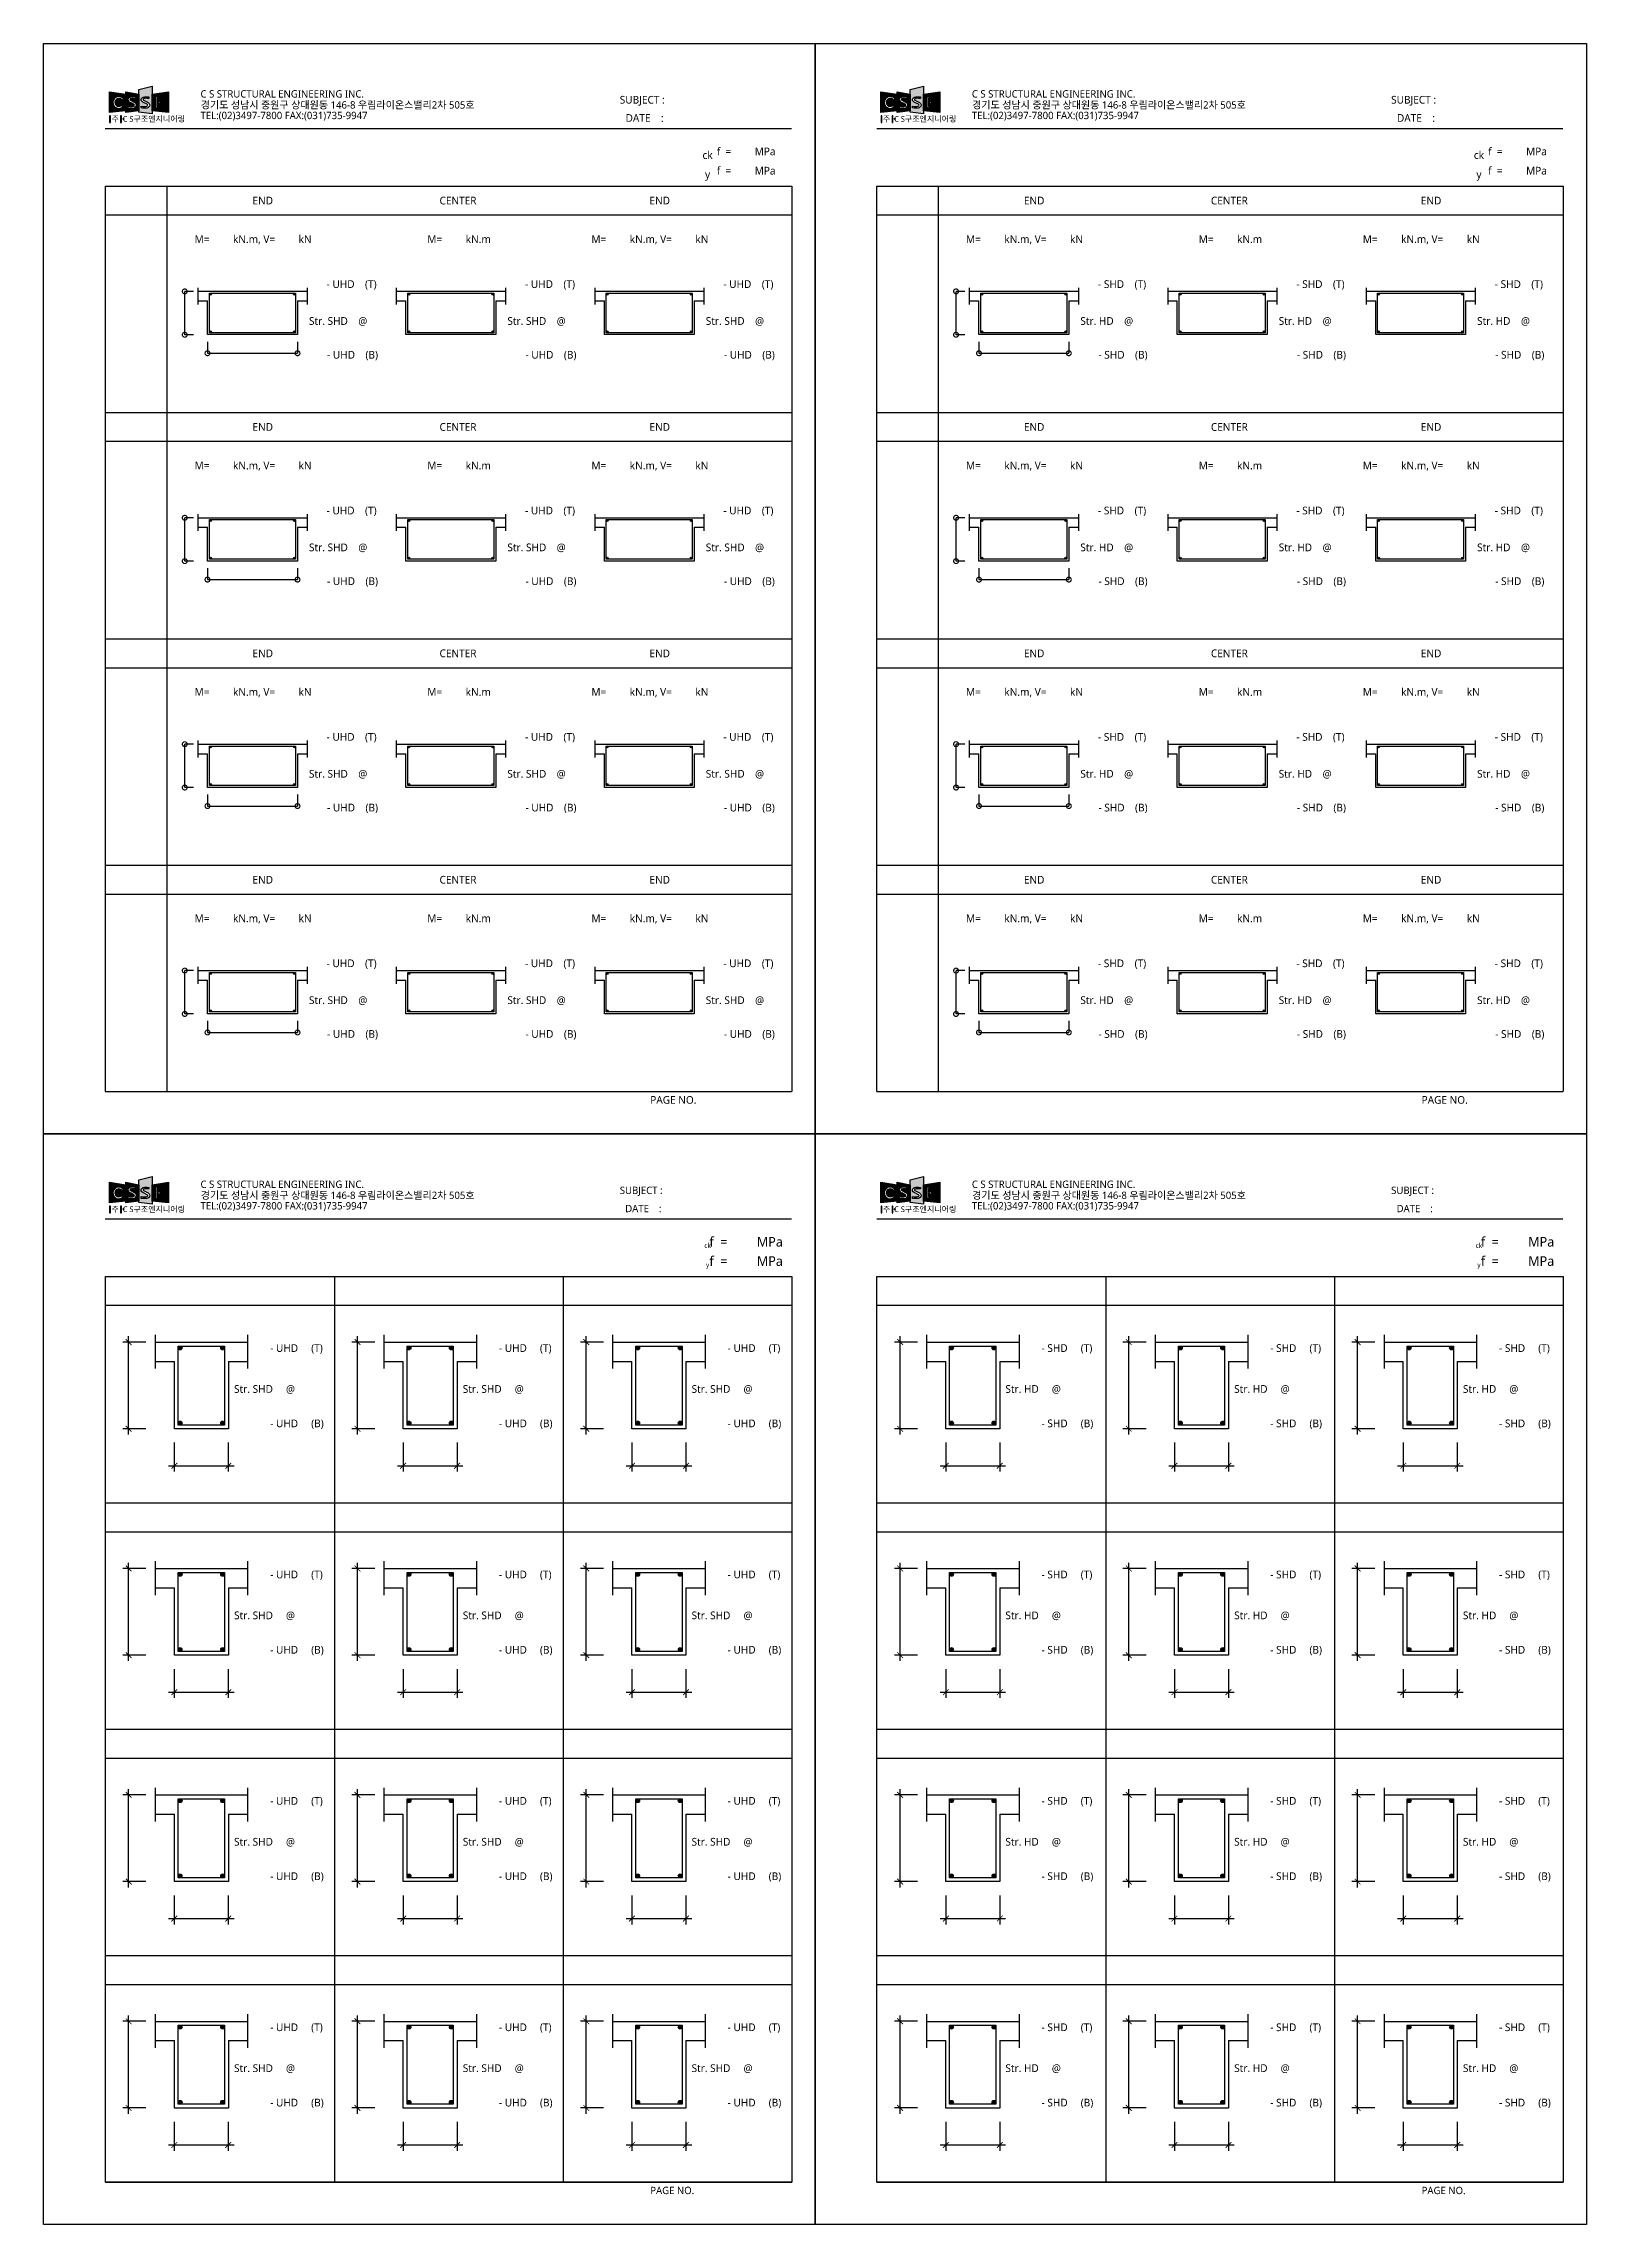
# Model space of a CAD drawing. Extents: x 62919 to 87660, y 70087 to 107139.
# Drawn here: x 66920 to 74923, y 70087 to 81405 of the extents above; entities that cross this region are included whole.
import ezdxf
from ezdxf.enums import TextEntityAlignment as Align

# ---------------------------------------------------------------- set-up
doc = ezdxf.new("R2010")
doc.units = 0
doc.header["$LTSCALE"] = 50
doc.header["$MEASUREMENT"] = 0
doc.header["$PDMODE"] = 3
doc.layers.get('0').update_dxf_attribs({"linetype": 'CONTINUOUS'})
doc.layers.get('DEFPOINTS').update_dxf_attribs({"color": 156, "linetype": 'CONTINUOUS'})
for name, color, linetype in [('2', 2, 'CONTINUOUS'), ('DIM', 7, 'CONTINUOUS'), ('H', 9, 'CONTINUOUS'), ('TEXT', 3, 'CONTINUOUS')]:
    doc.layers.add(name, color=color, linetype=linetype)
doc.styles.add('12', font='malgun.ttf')
doc.styles.get("Standard").update_dxf_attribs({"font": ''})
doc.styles.get('Standard').set_extended_font_data('Hancom Gothic')
doc.dimstyles.get("Standard").update_dxf_attribs({"dimtxt": 40, "dimasz": 50, "dimexe": 0.18, "dimexo": 0.0625, "dimgap": 20, "dimtad": 1, "dimdec": 0, "dimzin": 0, "dimdsep": 46, "dimtxsty": 'Standard', "dimblk1": 'DOTSMALL', "dimblk2": 'DOTSMALL', "dimsah": 1, "dimcen": 0.09, "dimclrd": 7, "dimclre": 7, "dimclrt": 7, "dimadec": 0, "dimazin": 0, "dimtfac": 1, "dimtdec": 4, "dimtofl": 0, "dimtmove": 0, "dimatfit": 3, "dimldrblk": 'DOTSMALL', "dimfxl": 1, "dimtolj": 1, "dimtzin": 0, "dimarcsym": 0})

msp = doc.modelspace()

# ---------------------------------------------------------------- texts
at = {"layer": 'TEXT', "style": '12'}
for s, height, p in [('C S STRUCTURAL ENGINEERING INC.', 38.108, (67733.8, 81125)), ('C S STRUCTURAL ENGINEERING INC.', 38.108, (71735.1, 81125)), ('TEL:(02)3497-7800 FAX:(031)735-9947', 38.108, (67733.6, 81013.1)), ('경기도 성남시 중원구 상대원동 146-8 우림라이온스밸리2차 505호', 38.108, (67735, 81067.8)), ('SUBJECT : ', 40, (69908.7, 81093.5)), ('   DATE    : ', 40, (69898.1, 80999)), ('TEL:(02)3497-7800 FAX:(031)735-9947', 38.108, (71734.9, 81013.1)), ('경기도 성남시 중원구 상대원동 146-8 우림라이온스밸리2차 505호', 38.108, (71736.3, 81067.8)), ('SUBJECT : ', 40, (73910, 81093.5)), ('   DATE    : ', 40, (73899.5, 80999)), ('주  C S구조엔지니어링', 29.633, (67272.4, 80999.6)), ('주  C S구조엔지니어링', 29.633, (71273.7, 80999.6)), ('END', 40, (68003.5, 80570.4)), ('CENTER', 40, (68973.6, 80570.4)), ('END', 40, (70062.7, 80570.4)), ('END', 40, (72004.9, 80570.4)), ('CENTER', 40, (72975, 80570.4)), ('END', 40, (74064, 80570.4)), ('M=         kN.m, V=         kN', 40, (67703.3, 80370.1)), ('M=         kN.m', 40, (68910.5, 80370.1)), ('M=         kN.m, V=         kN', 40, (69761.5, 80370.1)), ('M=         kN.m, V=         kN', 40, (71704.6, 80370.1)), ('M=         kN.m', 40, (72911.8, 80370.1)), ('M=         kN.m, V=         kN', 40, (73762.9, 80370.1)), (' - UHD    (T)', 40, (68374.4, 80136.8)), (' - UHD    (T)', 40, (69403.6, 80136.8)), (' - UHD    (T)', 40, (70432.7, 80136.8)), (' - SHD    (T)', 40, (72375.8, 80136.8)), (' - SHD    (T)', 40, (73404.9, 80136.8)), (' - SHD    (T)', 40, (74434, 80136.8)), ('Str. SHD    @', 40, (68296.4, 79945.4)), ('Str. SHD    @', 40, (69325.6, 79945.4)), ('Str. SHD    @', 40, (70354.7, 79945.4)), ('Str. HD    @', 40, (72297.8, 79945.4)), ('Str. HD    @', 40, (73326.9, 79945.4)), ('Str. HD    @', 40, (74356, 79945.4)), (' - UHD    (B)', 40, (68376.8, 79770)), (' - UHD    (B)', 40, (69406, 79770)), (' - UHD    (B)', 40, (70435.1, 79770)), (' - SHD    (B)', 40, (72378.2, 79770)), (' - SHD    (B)', 40, (73407.3, 79770)), (' - SHD    (B)', 40, (74436.4, 79770)), ('END', 40, (68003.5, 79395.4)), ('CENTER', 40, (68973.6, 79395.4)), ('END', 40, (70062.7, 79395.4)), ('END', 40, (72004.9, 79395.4)), ('CENTER', 40, (72975, 79395.4)), ('END', 40, (74064, 79395.4)), ('M=         kN.m, V=         kN', 40, (67703.3, 79195.1)), ('M=         kN.m', 40, (68910.5, 79195.1)), ('M=         kN.m, V=         kN', 40, (69761.5, 79195.1)), ('M=         kN.m, V=         kN', 40, (71704.6, 79195.1)), ('M=         kN.m', 40, (72911.8, 79195.1)), ('M=         kN.m, V=         kN', 40, (73762.9, 79195.1)), (' - UHD    (T)', 40, (68374.4, 78961.8)), (' - UHD    (T)', 40, (69403.6, 78961.8)), (' - UHD    (T)', 40, (70432.7, 78961.8)), (' - SHD    (T)', 40, (72375.8, 78961.8)), (' - SHD    (T)', 40, (73404.9, 78961.8)), (' - SHD    (T)', 40, (74434, 78961.8)), ('Str. SHD    @', 40, (68296.4, 78770.4)), ('Str. SHD    @', 40, (69325.6, 78770.4)), ('Str. SHD    @', 40, (70354.7, 78770.4)), ('Str. HD    @', 40, (72297.8, 78770.4)), ('Str. HD    @', 40, (73326.9, 78770.4)), ('Str. HD    @', 40, (74356, 78770.4)), (' - UHD    (B)', 40, (68376.8, 78595)), (' - UHD    (B)', 40, (69406, 78595)), (' - UHD    (B)', 40, (70435.1, 78595)), (' - SHD    (B)', 40, (72378.2, 78595)), (' - SHD    (B)', 40, (73407.3, 78595)), (' - SHD    (B)', 40, (74436.4, 78595)), ('END', 40, (68003.5, 78220.4)), ('CENTER', 40, (68973.6, 78220.4)), ('END', 40, (70062.7, 78220.4)), ('END', 40, (72004.9, 78220.4)), ('CENTER', 40, (72975, 78220.4)), ('END', 40, (74064, 78220.4)), ('M=         kN.m, V=         kN', 40, (67703.3, 78020.1)), ('M=         kN.m', 40, (68910.5, 78020.1)), ('M=         kN.m, V=         kN', 40, (69761.5, 78020.1)), ('M=         kN.m, V=         kN', 40, (71704.6, 78020.1)), ('M=         kN.m', 40, (72911.8, 78020.1)), ('M=         kN.m, V=         kN', 40, (73762.9, 78020.1)), (' - UHD    (T)', 40, (68374.4, 77786.8)), (' - UHD    (T)', 40, (69403.6, 77786.8)), (' - UHD    (T)', 40, (70432.7, 77786.8)), (' - SHD    (T)', 40, (72375.8, 77786.8)), (' - SHD    (T)', 40, (73404.9, 77786.8)), (' - SHD    (T)', 40, (74434, 77786.8)), ('Str. SHD    @', 40, (68296.4, 77595.4)), ('Str. SHD    @', 40, (69325.6, 77595.4)), ('Str. SHD    @', 40, (70354.7, 77595.4)), ('Str. HD    @', 40, (72297.8, 77595.4)), ('Str. HD    @', 40, (73326.9, 77595.4)), ('Str. HD    @', 40, (74356, 77595.4)), (' - UHD    (B)', 40, (68376.8, 77420)), (' - UHD    (B)', 40, (69406, 77420)), (' - UHD    (B)', 40, (70435.1, 77420)), (' - SHD    (B)', 40, (72378.2, 77420)), (' - SHD    (B)', 40, (73407.3, 77420)), (' - SHD    (B)', 40, (74436.4, 77420)), ('END', 40, (68003.5, 77045.4)), ('CENTER', 40, (68973.6, 77045.4)), ('END', 40, (70062.7, 77045.4)), ('END', 40, (72004.9, 77045.4)), ('CENTER', 40, (72975, 77045.4)), ('END', 40, (74064, 77045.4)), ('M=         kN.m, V=         kN', 40, (67703.3, 76845.1)), ('M=         kN.m', 40, (68910.5, 76845.1)), ('M=         kN.m, V=         kN', 40, (69761.5, 76845.1)), ('M=         kN.m, V=         kN', 40, (71704.6, 76845.1)), ('M=         kN.m', 40, (72911.8, 76845.1)), ('M=         kN.m, V=         kN', 40, (73762.9, 76845.1)), (' - UHD    (T)', 40, (68374.4, 76611.8)), (' - UHD    (T)', 40, (69403.6, 76611.8)), (' - UHD    (T)', 40, (70432.7, 76611.8)), (' - SHD    (T)', 40, (72375.8, 76611.8)), (' - SHD    (T)', 40, (73404.9, 76611.8)), (' - SHD    (T)', 40, (74434, 76611.8)), ('Str. SHD    @', 40, (68296.4, 76420.4)), ('Str. SHD    @', 40, (69325.6, 76420.4)), ('Str. SHD    @', 40, (70354.7, 76420.4)), ('Str. HD    @', 40, (72297.8, 76420.4)), ('Str. HD    @', 40, (73326.9, 76420.4)), ('Str. HD    @', 40, (74356, 76420.4)), (' - UHD    (B)', 40, (68376.8, 76245)), (' - UHD    (B)', 40, (69406, 76245)), (' - UHD    (B)', 40, (70435.1, 76245)), (' - SHD    (B)', 40, (72378.2, 76245)), (' - SHD    (B)', 40, (73407.3, 76245)), (' - SHD    (B)', 40, (74436.4, 76245)), ('PAGE NO.', 40, (70066.8, 75902.9)), ('PAGE NO.', 40, (74068.1, 75902.9)), ('C S STRUCTURAL ENGINEERING INC.', 38.108, (67733.8, 75466)), ('C S STRUCTURAL ENGINEERING INC.', 38.108, (71735.1, 75466)), ('TEL:(02)3497-7800 FAX:(031)735-9947', 38.108, (67733.6, 75354.1)), ('경기도 성남시 중원구 상대원동 146-8 우림라이온스밸리2차 505호', 38.108, (67735, 75408.7)), ('SUBJECT : ', 38.11, (69908.7, 75434.5)), ('TEL:(02)3497-7800 FAX:(031)735-9947', 38.108, (71734.9, 75354.1)), ('경기도 성남시 중원구 상대원동 146-8 우림라이온스밸리2차 505호', 38.108, (71736.3, 75408.7)), ('SUBJECT : ', 38.11, (73910, 75434.5)), ('주  C S구조엔지니어링', 29.633, (67272.4, 75340.6)), ('   DATE    : ', 38.108, (69898.1, 75339.9)), ('주  C S구조엔지니어링', 29.633, (71273.7, 75340.6)), ('   DATE    : ', 38.108, (73899.5, 75339.9)), (' - UHD     (T)', 40, (68081.5, 74614.9)), (' - UHD     (T)', 40, (69268.2, 74614.9)), (' - UHD     (T)', 40, (70454.8, 74614.9)), (' - SHD     (T)', 40, (72082.9, 74614.9)), (' - SHD     (T)', 40, (73269.5, 74614.9)), (' - SHD     (T)', 40, (74456.2, 74614.9)), ('Str. SHD     @', 40, (67907.8, 74402.6)), ('Str. SHD     @', 40, (69094.4, 74402.6)), ('Str. SHD     @', 40, (70281.1, 74402.6)), ('Str. HD     @', 40, (71909.1, 74402.6)), ('Str. HD     @', 40, (73095.8, 74402.6)), ('Str. HD     @', 40, (74282.4, 74402.6)), (' - UHD     (B)', 40, (68081.5, 74223.9)), (' - UHD     (B)', 40, (69268.2, 74223.9)), (' - UHD     (B)', 40, (70454.8, 74223.9)), (' - SHD     (B)', 40, (72082.9, 74223.9)), (' - SHD     (B)', 40, (73269.5, 74223.9)), (' - SHD     (B)', 40, (74456.2, 74223.9)), (' - UHD     (T)', 40, (68081.5, 73439.9)), (' - UHD     (T)', 40, (69268.2, 73439.9)), (' - UHD     (T)', 40, (70454.8, 73439.9)), (' - SHD     (T)', 40, (72082.9, 73439.9)), (' - SHD     (T)', 40, (73269.5, 73439.9)), (' - SHD     (T)', 40, (74456.2, 73439.9)), ('Str. SHD     @', 40, (67907.8, 73227.6)), ('Str. SHD     @', 40, (69094.4, 73227.6)), ('Str. SHD     @', 40, (70281.1, 73227.6)), ('Str. HD     @', 40, (71909.1, 73227.6)), ('Str. HD     @', 40, (73095.8, 73227.6)), ('Str. HD     @', 40, (74282.4, 73227.6)), (' - UHD     (B)', 40, (68081.5, 73048.9)), (' - UHD     (B)', 40, (69268.2, 73048.9)), (' - UHD     (B)', 40, (70454.8, 73048.9)), (' - SHD     (B)', 40, (72082.9, 73048.9)), (' - SHD     (B)', 40, (73269.5, 73048.9)), (' - SHD     (B)', 40, (74456.2, 73048.9)), (' - UHD     (T)', 40, (68081.5, 72264.9)), (' - UHD     (T)', 40, (69268.2, 72264.9)), (' - UHD     (T)', 40, (70454.8, 72264.9)), (' - SHD     (T)', 40, (72082.9, 72264.9)), (' - SHD     (T)', 40, (73269.5, 72264.9)), (' - SHD     (T)', 40, (74456.2, 72264.9)), ('Str. SHD     @', 40, (67907.8, 72052.6)), ('Str. SHD     @', 40, (69094.4, 72052.6)), ('Str. SHD     @', 40, (70281.1, 72052.6)), ('Str. HD     @', 40, (71909.1, 72052.6)), ('Str. HD     @', 40, (73095.8, 72052.6)), ('Str. HD     @', 40, (74282.4, 72052.6)), (' - UHD     (B)', 40, (68081.5, 71873.9)), (' - UHD     (B)', 40, (69268.2, 71873.9)), (' - UHD     (B)', 40, (70454.8, 71873.9)), (' - SHD     (B)', 40, (72082.9, 71873.9)), (' - SHD     (B)', 40, (73269.5, 71873.9)), (' - SHD     (B)', 40, (74456.2, 71873.9)), (' - UHD     (T)', 40, (68081.5, 71089.9)), (' - UHD     (T)', 40, (69268.2, 71089.9)), (' - UHD     (T)', 40, (70454.8, 71089.9)), (' - SHD     (T)', 40, (72082.9, 71089.9)), (' - SHD     (T)', 40, (73269.5, 71089.9)), (' - SHD     (T)', 40, (74456.2, 71089.9)), ('Str. SHD     @', 40, (67907.8, 70877.6)), ('Str. SHD     @', 40, (69094.4, 70877.6)), ('Str. SHD     @', 40, (70281.1, 70877.6)), ('Str. HD     @', 40, (71909.1, 70877.6)), ('Str. HD     @', 40, (73095.8, 70877.6)), ('Str. HD     @', 40, (74282.4, 70877.6)), (' - UHD     (B)', 40, (68081.5, 70698.9)), (' - UHD     (B)', 40, (69268.2, 70698.9)), (' - UHD     (B)', 40, (70454.8, 70698.9)), (' - SHD     (B)', 40, (72082.9, 70698.9)), (' - SHD     (B)', 40, (73269.5, 70698.9)), (' - SHD     (B)', 40, (74456.2, 70698.9)), ('PAGE NO.', 38.11, (70066.8, 70243.9)), ('PAGE NO.', 38.11, (74068.1, 70243.9))]:
    msp.add_text(s, height=height, dxfattribs=at).set_placement(p)
for s, height, p in [('ck', 40, (70364.2, 80826.4)), ('f  =         MPa', 40, (70564.3, 80845.5)), ('ck', 40, (74365.6, 80826.4)), ('f  =         MPa', 40, (74565.7, 80845.5)), ('y', 40, (70364.2, 80726.4)), ('f  =         MPa', 40, (70564.3, 80745.5)), ('y', 40, (74365.6, 80726.4)), ('f  =         MPa', 40, (74565.7, 80745.5)), ('ck', 25, (70364.2, 75167.3)), ('f  =         MPa', 50, (70564.3, 75186.5)), ('ck', 25, (74365.6, 75167.3)), ('f  =         MPa', 50, (74565.7, 75186.5)), ('y', 25, (70364.2, 75067.3)), ('f  =         MPa', 50, (70564.3, 75086.5)), ('y', 25, (74365.6, 75067.3)), ('f  =         MPa', 50, (74565.7, 75086.5))]:
    msp.add_text(s, height=height, dxfattribs=at).set_placement(p, align=Align.MIDDLE_CENTER)

# ---------------------------------------------------------------- blocks, each defined once
blk = doc.blocks.new('_ArchTick')
at = {"color": 0, "linetype": 'ByBlock', "const_width": 0.15}
blk.add_lwpolyline([(-0.5, -0.5), (0.5, 0.5)], dxfattribs=at)
blk = doc.blocks.new('*D36')
at = {"layer": 'DEFPOINTS', "color": 0, "transparency": 16777216}
for p in [(67598, 74144), (67878, 74144), (67878, 74024)]:
    blk.add_point(p, dxfattribs=at)
at = {"layer": 'DIM', "color": 7, "lineweight": -2, "transparency": 16777216}
for p, q in [((67598, 74144), (67598, 73994)), ((67878, 74144), (67878, 73994)), ((67568, 74024), (67908, 74024))]:
    blk.add_line(p, q, dxfattribs=at)
at = {"layer": 'DIM', "color": 7, "lineweight": -2, "transparency": 16777216, "xscale": 30, "yscale": 30, "zscale": 30, "rotation": 180}
blk.add_blockref('_ArchTick', (67598, 74024), dxfattribs=at)
at = {"layer": 'DIM', "color": 7, "lineweight": -2, "transparency": 16777216, "xscale": 30, "yscale": 30, "zscale": 30}
blk.add_blockref('_ArchTick', (67878, 74024), dxfattribs=at)
blk = doc.blocks.new('_DOTSMALL')
at = {"color": 0, "linetype": 'ByBlock', "const_width": 0.5}
blk.add_lwpolyline([(-0.0625, 0, 1), (0.0625, 0, 1)], format="xyb", close=True, dxfattribs=at)
blk = doc.blocks.new('*D37')
at = {"layer": 'DEFPOINTS', "color": 0, "transparency": 16777216}
for p in [(67361, 74666), (67451, 74666), (67451, 74216)]:
    blk.add_point(p, dxfattribs=at)
at = {"layer": 'DIM', "color": 7, "lineweight": -2, "transparency": 16777216}
for p, q in [((67451, 74666), (67331, 74666)), ((67361, 74186), (67361, 74696)), ((67451, 74216), (67331, 74216))]:
    blk.add_line(p, q, dxfattribs=at)
at = {"layer": 'DIM', "color": 7, "lineweight": -2, "transparency": 16777216, "xscale": 30, "yscale": 30, "zscale": 30}
for p, rotation in [((67361, 74666), 90), ((67361, 74216), 270)]:
    blk.add_blockref('_ArchTick', p, dxfattribs=dict(at, rotation=rotation))
blk = doc.blocks.new('*D38')
at = {"layer": 'DEFPOINTS', "color": 0, "transparency": 16777216}
for p in [(68785, 74144), (69065, 74144), (69065, 74024)]:
    blk.add_point(p, dxfattribs=at)
at = {"layer": 'DIM', "color": 7, "lineweight": -2, "transparency": 16777216}
for p, q in [((68785, 74144), (68785, 73994)), ((69065, 74144), (69065, 73994)), ((68755, 74024), (69095, 74024))]:
    blk.add_line(p, q, dxfattribs=at)
at = {"layer": 'DIM', "color": 7, "lineweight": -2, "transparency": 16777216, "xscale": 30, "yscale": 30, "zscale": 30, "rotation": 180}
blk.add_blockref('_ArchTick', (68785, 74024), dxfattribs=at)
at = {"layer": 'DIM', "color": 7, "lineweight": -2, "transparency": 16777216, "xscale": 30, "yscale": 30, "zscale": 30}
blk.add_blockref('_ArchTick', (69065, 74024), dxfattribs=at)
blk = doc.blocks.new('*D39')
at = {"layer": 'DEFPOINTS', "color": 0, "transparency": 16777216}
for p in [(68548, 74666), (68638, 74666), (68638, 74216)]:
    blk.add_point(p, dxfattribs=at)
at = {"layer": 'DIM', "color": 7, "lineweight": -2, "transparency": 16777216}
for p, q in [((68638, 74666), (68518, 74666)), ((68548, 74186), (68548, 74696)), ((68638, 74216), (68518, 74216))]:
    blk.add_line(p, q, dxfattribs=at)
at = {"layer": 'DIM', "color": 7, "lineweight": -2, "transparency": 16777216, "xscale": 30, "yscale": 30, "zscale": 30}
for p, rotation in [((68548, 74666), 90), ((68548, 74216), 270)]:
    blk.add_blockref('_ArchTick', p, dxfattribs=dict(at, rotation=rotation))
blk = doc.blocks.new('*D40')
at = {"layer": 'DEFPOINTS', "color": 0, "transparency": 16777216}
for p in [(69972, 74144), (70252, 74144), (70252, 74024)]:
    blk.add_point(p, dxfattribs=at)
at = {"layer": 'DIM', "color": 7, "lineweight": -2, "transparency": 16777216}
for p, q in [((69972, 74144), (69972, 73994)), ((70252, 74144), (70252, 73994)), ((69942, 74024), (70282, 74024))]:
    blk.add_line(p, q, dxfattribs=at)
at = {"layer": 'DIM', "color": 7, "lineweight": -2, "transparency": 16777216, "xscale": 30, "yscale": 30, "zscale": 30, "rotation": 180}
blk.add_blockref('_ArchTick', (69972, 74024), dxfattribs=at)
at = {"layer": 'DIM', "color": 7, "lineweight": -2, "transparency": 16777216, "xscale": 30, "yscale": 30, "zscale": 30}
blk.add_blockref('_ArchTick', (70252, 74024), dxfattribs=at)
blk = doc.blocks.new('*D41')
at = {"layer": 'DEFPOINTS', "color": 0, "transparency": 16777216}
for p in [(69735, 74666), (69825, 74666), (69825, 74216)]:
    blk.add_point(p, dxfattribs=at)
at = {"layer": 'DIM', "color": 7, "lineweight": -2, "transparency": 16777216}
for p, q in [((69825, 74666), (69705, 74666)), ((69735, 74186), (69735, 74696)), ((69825, 74216), (69705, 74216))]:
    blk.add_line(p, q, dxfattribs=at)
at = {"layer": 'DIM', "color": 7, "lineweight": -2, "transparency": 16777216, "xscale": 30, "yscale": 30, "zscale": 30}
for p, rotation in [((69735, 74666), 90), ((69735, 74216), 270)]:
    blk.add_blockref('_ArchTick', p, dxfattribs=dict(at, rotation=rotation))
blk = doc.blocks.new('*D42')
at = {"layer": 'DEFPOINTS', "color": 0, "transparency": 16777216}
for p in [(67598, 72969), (67878, 72969), (67878, 72849)]:
    blk.add_point(p, dxfattribs=at)
at = {"layer": 'DIM', "color": 7, "lineweight": -2, "transparency": 16777216}
for p, q in [((67598, 72969), (67598, 72819)), ((67878, 72969), (67878, 72819)), ((67568, 72849), (67908, 72849))]:
    blk.add_line(p, q, dxfattribs=at)
at = {"layer": 'DIM', "color": 7, "lineweight": -2, "transparency": 16777216, "xscale": 30, "yscale": 30, "zscale": 30, "rotation": 180}
blk.add_blockref('_ArchTick', (67598, 72849), dxfattribs=at)
at = {"layer": 'DIM', "color": 7, "lineweight": -2, "transparency": 16777216, "xscale": 30, "yscale": 30, "zscale": 30}
blk.add_blockref('_ArchTick', (67878, 72849), dxfattribs=at)
blk = doc.blocks.new('*D43')
at = {"layer": 'DEFPOINTS', "color": 0, "transparency": 16777216}
for p in [(67361, 73491), (67451, 73491), (67451, 73041)]:
    blk.add_point(p, dxfattribs=at)
at = {"layer": 'DIM', "color": 7, "lineweight": -2, "transparency": 16777216}
for p, q in [((67451, 73491), (67331, 73491)), ((67361, 73011), (67361, 73521)), ((67451, 73041), (67331, 73041))]:
    blk.add_line(p, q, dxfattribs=at)
at = {"layer": 'DIM', "color": 7, "lineweight": -2, "transparency": 16777216, "xscale": 30, "yscale": 30, "zscale": 30}
for p, rotation in [((67361, 73491), 90), ((67361, 73041), 270)]:
    blk.add_blockref('_ArchTick', p, dxfattribs=dict(at, rotation=rotation))
blk = doc.blocks.new('*D44')
at = {"layer": 'DEFPOINTS', "color": 0, "transparency": 16777216}
for p in [(68785, 72969), (69065, 72969), (69065, 72849)]:
    blk.add_point(p, dxfattribs=at)
at = {"layer": 'DIM', "color": 7, "lineweight": -2, "transparency": 16777216}
for p, q in [((68785, 72969), (68785, 72819)), ((69065, 72969), (69065, 72819)), ((68755, 72849), (69095, 72849))]:
    blk.add_line(p, q, dxfattribs=at)
at = {"layer": 'DIM', "color": 7, "lineweight": -2, "transparency": 16777216, "xscale": 30, "yscale": 30, "zscale": 30, "rotation": 180}
blk.add_blockref('_ArchTick', (68785, 72849), dxfattribs=at)
at = {"layer": 'DIM', "color": 7, "lineweight": -2, "transparency": 16777216, "xscale": 30, "yscale": 30, "zscale": 30}
blk.add_blockref('_ArchTick', (69065, 72849), dxfattribs=at)
blk = doc.blocks.new('*D45')
at = {"layer": 'DEFPOINTS', "color": 0, "transparency": 16777216}
for p in [(68548, 73491), (68638, 73491), (68638, 73041)]:
    blk.add_point(p, dxfattribs=at)
at = {"layer": 'DIM', "color": 7, "lineweight": -2, "transparency": 16777216}
for p, q in [((68638, 73491), (68518, 73491)), ((68548, 73011), (68548, 73521)), ((68638, 73041), (68518, 73041))]:
    blk.add_line(p, q, dxfattribs=at)
at = {"layer": 'DIM', "color": 7, "lineweight": -2, "transparency": 16777216, "xscale": 30, "yscale": 30, "zscale": 30}
for p, rotation in [((68548, 73491), 90), ((68548, 73041), 270)]:
    blk.add_blockref('_ArchTick', p, dxfattribs=dict(at, rotation=rotation))
blk = doc.blocks.new('*D46')
at = {"layer": 'DEFPOINTS', "color": 0, "transparency": 16777216}
for p in [(69972, 72969), (70252, 72969), (70252, 72849)]:
    blk.add_point(p, dxfattribs=at)
at = {"layer": 'DIM', "color": 7, "lineweight": -2, "transparency": 16777216}
for p, q in [((69972, 72969), (69972, 72819)), ((70252, 72969), (70252, 72819)), ((69942, 72849), (70282, 72849))]:
    blk.add_line(p, q, dxfattribs=at)
at = {"layer": 'DIM', "color": 7, "lineweight": -2, "transparency": 16777216, "xscale": 30, "yscale": 30, "zscale": 30, "rotation": 180}
blk.add_blockref('_ArchTick', (69972, 72849), dxfattribs=at)
at = {"layer": 'DIM', "color": 7, "lineweight": -2, "transparency": 16777216, "xscale": 30, "yscale": 30, "zscale": 30}
blk.add_blockref('_ArchTick', (70252, 72849), dxfattribs=at)
blk = doc.blocks.new('*D47')
at = {"layer": 'DEFPOINTS', "color": 0, "transparency": 16777216}
for p in [(69735, 73491), (69825, 73491), (69825, 73041)]:
    blk.add_point(p, dxfattribs=at)
at = {"layer": 'DIM', "color": 7, "lineweight": -2, "transparency": 16777216}
for p, q in [((69825, 73491), (69705, 73491)), ((69735, 73011), (69735, 73521)), ((69825, 73041), (69705, 73041))]:
    blk.add_line(p, q, dxfattribs=at)
at = {"layer": 'DIM', "color": 7, "lineweight": -2, "transparency": 16777216, "xscale": 30, "yscale": 30, "zscale": 30}
for p, rotation in [((69735, 73491), 90), ((69735, 73041), 270)]:
    blk.add_blockref('_ArchTick', p, dxfattribs=dict(at, rotation=rotation))
blk = doc.blocks.new('*D48')
at = {"layer": 'DEFPOINTS', "color": 0, "transparency": 16777216}
for p in [(67598, 71794), (67878, 71794), (67878, 71674)]:
    blk.add_point(p, dxfattribs=at)
at = {"layer": 'DIM', "color": 7, "lineweight": -2, "transparency": 16777216}
for p, q in [((67598, 71794), (67598, 71644)), ((67878, 71794), (67878, 71644)), ((67568, 71674), (67908, 71674))]:
    blk.add_line(p, q, dxfattribs=at)
at = {"layer": 'DIM', "color": 7, "lineweight": -2, "transparency": 16777216, "xscale": 30, "yscale": 30, "zscale": 30, "rotation": 180}
blk.add_blockref('_ArchTick', (67598, 71674), dxfattribs=at)
at = {"layer": 'DIM', "color": 7, "lineweight": -2, "transparency": 16777216, "xscale": 30, "yscale": 30, "zscale": 30}
blk.add_blockref('_ArchTick', (67878, 71674), dxfattribs=at)
blk = doc.blocks.new('*D49')
at = {"layer": 'DEFPOINTS', "color": 0, "transparency": 16777216}
for p in [(67361, 72316), (67451, 72316), (67451, 71866)]:
    blk.add_point(p, dxfattribs=at)
at = {"layer": 'DIM', "color": 7, "lineweight": -2, "transparency": 16777216}
for p, q in [((67361, 71836), (67361, 72346)), ((67451, 72316), (67331, 72316)), ((67451, 71866), (67331, 71866))]:
    blk.add_line(p, q, dxfattribs=at)
at = {"layer": 'DIM', "color": 7, "lineweight": -2, "transparency": 16777216, "xscale": 30, "yscale": 30, "zscale": 30}
for p, rotation in [((67361, 72316), 90), ((67361, 71866), 270)]:
    blk.add_blockref('_ArchTick', p, dxfattribs=dict(at, rotation=rotation))
blk = doc.blocks.new('*D50')
at = {"layer": 'DEFPOINTS', "color": 0, "transparency": 16777216}
for p in [(68785, 71794), (69065, 71794), (69065, 71674)]:
    blk.add_point(p, dxfattribs=at)
at = {"layer": 'DIM', "color": 7, "lineweight": -2, "transparency": 16777216}
for p, q in [((68785, 71794), (68785, 71644)), ((69065, 71794), (69065, 71644)), ((68755, 71674), (69095, 71674))]:
    blk.add_line(p, q, dxfattribs=at)
at = {"layer": 'DIM', "color": 7, "lineweight": -2, "transparency": 16777216, "xscale": 30, "yscale": 30, "zscale": 30, "rotation": 180}
blk.add_blockref('_ArchTick', (68785, 71674), dxfattribs=at)
at = {"layer": 'DIM', "color": 7, "lineweight": -2, "transparency": 16777216, "xscale": 30, "yscale": 30, "zscale": 30}
blk.add_blockref('_ArchTick', (69065, 71674), dxfattribs=at)
blk = doc.blocks.new('*D51')
at = {"layer": 'DEFPOINTS', "color": 0, "transparency": 16777216}
for p in [(68548, 72316), (68638, 72316), (68638, 71866)]:
    blk.add_point(p, dxfattribs=at)
at = {"layer": 'DIM', "color": 7, "lineweight": -2, "transparency": 16777216}
for p, q in [((68548, 71836), (68548, 72346)), ((68638, 72316), (68518, 72316)), ((68638, 71866), (68518, 71866))]:
    blk.add_line(p, q, dxfattribs=at)
at = {"layer": 'DIM', "color": 7, "lineweight": -2, "transparency": 16777216, "xscale": 30, "yscale": 30, "zscale": 30}
for p, rotation in [((68548, 72316), 90), ((68548, 71866), 270)]:
    blk.add_blockref('_ArchTick', p, dxfattribs=dict(at, rotation=rotation))
blk = doc.blocks.new('*D52')
at = {"layer": 'DEFPOINTS', "color": 0, "transparency": 16777216}
for p in [(69972, 71794), (70252, 71794), (70252, 71674)]:
    blk.add_point(p, dxfattribs=at)
at = {"layer": 'DIM', "color": 7, "lineweight": -2, "transparency": 16777216}
for p, q in [((69972, 71794), (69972, 71644)), ((70252, 71794), (70252, 71644)), ((69942, 71674), (70282, 71674))]:
    blk.add_line(p, q, dxfattribs=at)
at = {"layer": 'DIM', "color": 7, "lineweight": -2, "transparency": 16777216, "xscale": 30, "yscale": 30, "zscale": 30, "rotation": 180}
blk.add_blockref('_ArchTick', (69972, 71674), dxfattribs=at)
at = {"layer": 'DIM', "color": 7, "lineweight": -2, "transparency": 16777216, "xscale": 30, "yscale": 30, "zscale": 30}
blk.add_blockref('_ArchTick', (70252, 71674), dxfattribs=at)
blk = doc.blocks.new('*D53')
at = {"layer": 'DEFPOINTS', "color": 0, "transparency": 16777216}
for p in [(69735, 72316), (69825, 72316), (69825, 71866)]:
    blk.add_point(p, dxfattribs=at)
at = {"layer": 'DIM', "color": 7, "lineweight": -2, "transparency": 16777216}
for p, q in [((69735, 71836), (69735, 72346)), ((69825, 72316), (69705, 72316)), ((69825, 71866), (69705, 71866))]:
    blk.add_line(p, q, dxfattribs=at)
at = {"layer": 'DIM', "color": 7, "lineweight": -2, "transparency": 16777216, "xscale": 30, "yscale": 30, "zscale": 30}
for p, rotation in [((69735, 72316), 90), ((69735, 71866), 270)]:
    blk.add_blockref('_ArchTick', p, dxfattribs=dict(at, rotation=rotation))
blk = doc.blocks.new('*D54')
at = {"layer": 'DEFPOINTS', "color": 0, "transparency": 16777216}
for p in [(67598, 70619), (67878, 70619), (67878, 70499)]:
    blk.add_point(p, dxfattribs=at)
at = {"layer": 'DIM', "color": 7, "lineweight": -2, "transparency": 16777216}
for p, q in [((67598, 70619), (67598, 70469)), ((67878, 70619), (67878, 70469)), ((67568, 70499), (67908, 70499))]:
    blk.add_line(p, q, dxfattribs=at)
at = {"layer": 'DIM', "color": 7, "lineweight": -2, "transparency": 16777216, "xscale": 30, "yscale": 30, "zscale": 30, "rotation": 180}
blk.add_blockref('_ArchTick', (67598, 70499), dxfattribs=at)
at = {"layer": 'DIM', "color": 7, "lineweight": -2, "transparency": 16777216, "xscale": 30, "yscale": 30, "zscale": 30}
blk.add_blockref('_ArchTick', (67878, 70499), dxfattribs=at)
blk = doc.blocks.new('*D55')
at = {"layer": 'DEFPOINTS', "color": 0, "transparency": 16777216}
for p in [(67361, 71141), (67451, 71141), (67451, 70691)]:
    blk.add_point(p, dxfattribs=at)
at = {"layer": 'DIM', "color": 7, "lineweight": -2, "transparency": 16777216}
for p, q in [((67451, 71141), (67331, 71141)), ((67361, 70661), (67361, 71171)), ((67451, 70691), (67331, 70691))]:
    blk.add_line(p, q, dxfattribs=at)
at = {"layer": 'DIM', "color": 7, "lineweight": -2, "transparency": 16777216, "xscale": 30, "yscale": 30, "zscale": 30}
for p, rotation in [((67361, 71141), 90), ((67361, 70691), 270)]:
    blk.add_blockref('_ArchTick', p, dxfattribs=dict(at, rotation=rotation))
blk = doc.blocks.new('*D56')
at = {"layer": 'DEFPOINTS', "color": 0, "transparency": 16777216}
for p in [(68785, 70619), (69065, 70619), (69065, 70499)]:
    blk.add_point(p, dxfattribs=at)
at = {"layer": 'DIM', "color": 7, "lineweight": -2, "transparency": 16777216}
for p, q in [((68785, 70619), (68785, 70469)), ((69065, 70619), (69065, 70469)), ((68755, 70499), (69095, 70499))]:
    blk.add_line(p, q, dxfattribs=at)
at = {"layer": 'DIM', "color": 7, "lineweight": -2, "transparency": 16777216, "xscale": 30, "yscale": 30, "zscale": 30, "rotation": 180}
blk.add_blockref('_ArchTick', (68785, 70499), dxfattribs=at)
at = {"layer": 'DIM', "color": 7, "lineweight": -2, "transparency": 16777216, "xscale": 30, "yscale": 30, "zscale": 30}
blk.add_blockref('_ArchTick', (69065, 70499), dxfattribs=at)
blk = doc.blocks.new('*D57')
at = {"layer": 'DEFPOINTS', "color": 0, "transparency": 16777216}
for p in [(68548, 71141), (68638, 71141), (68638, 70691)]:
    blk.add_point(p, dxfattribs=at)
at = {"layer": 'DIM', "color": 7, "lineweight": -2, "transparency": 16777216}
for p, q in [((68638, 71141), (68518, 71141)), ((68548, 70661), (68548, 71171)), ((68638, 70691), (68518, 70691))]:
    blk.add_line(p, q, dxfattribs=at)
at = {"layer": 'DIM', "color": 7, "lineweight": -2, "transparency": 16777216, "xscale": 30, "yscale": 30, "zscale": 30}
for p, rotation in [((68548, 71141), 90), ((68548, 70691), 270)]:
    blk.add_blockref('_ArchTick', p, dxfattribs=dict(at, rotation=rotation))
blk = doc.blocks.new('*D58')
at = {"layer": 'DEFPOINTS', "color": 0, "transparency": 16777216}
for p in [(69972, 70619), (70252, 70619), (70252, 70499)]:
    blk.add_point(p, dxfattribs=at)
at = {"layer": 'DIM', "color": 7, "lineweight": -2, "transparency": 16777216}
for p, q in [((69972, 70619), (69972, 70469)), ((70252, 70619), (70252, 70469)), ((69942, 70499), (70282, 70499))]:
    blk.add_line(p, q, dxfattribs=at)
at = {"layer": 'DIM', "color": 7, "lineweight": -2, "transparency": 16777216, "xscale": 30, "yscale": 30, "zscale": 30, "rotation": 180}
blk.add_blockref('_ArchTick', (69972, 70499), dxfattribs=at)
at = {"layer": 'DIM', "color": 7, "lineweight": -2, "transparency": 16777216, "xscale": 30, "yscale": 30, "zscale": 30}
blk.add_blockref('_ArchTick', (70252, 70499), dxfattribs=at)
blk = doc.blocks.new('*D59')
at = {"layer": 'DEFPOINTS', "color": 0, "transparency": 16777216}
for p in [(69735, 71141), (69825, 71141), (69825, 70691)]:
    blk.add_point(p, dxfattribs=at)
at = {"layer": 'DIM', "color": 7, "lineweight": -2, "transparency": 16777216}
for p, q in [((69825, 71141), (69705, 71141)), ((69735, 70661), (69735, 71171)), ((69825, 70691), (69705, 70691))]:
    blk.add_line(p, q, dxfattribs=at)
at = {"layer": 'DIM', "color": 7, "lineweight": -2, "transparency": 16777216, "xscale": 30, "yscale": 30, "zscale": 30}
for p, rotation in [((69735, 71141), 90), ((69735, 70691), 270)]:
    blk.add_blockref('_ArchTick', p, dxfattribs=dict(at, rotation=rotation))
blk = doc.blocks.new('*D82')
at = {"layer": 'DEFPOINTS', "color": 0, "transparency": 16777216}
for p in [(71600, 74144), (71880, 74144), (71880, 74024)]:
    blk.add_point(p, dxfattribs=at)
at = {"layer": 'DIM', "color": 7, "lineweight": -2, "transparency": 16777216}
for p, q in [((71600, 74144), (71600, 73994)), ((71880, 74144), (71880, 73994)), ((71570, 74024), (71910, 74024))]:
    blk.add_line(p, q, dxfattribs=at)
at = {"layer": 'DIM', "color": 7, "lineweight": -2, "transparency": 16777216, "xscale": 30, "yscale": 30, "zscale": 30, "rotation": 180}
blk.add_blockref('_ArchTick', (71600, 74024), dxfattribs=at)
at = {"layer": 'DIM', "color": 7, "lineweight": -2, "transparency": 16777216, "xscale": 30, "yscale": 30, "zscale": 30}
blk.add_blockref('_ArchTick', (71880, 74024), dxfattribs=at)
blk = doc.blocks.new('*D83')
at = {"layer": 'DEFPOINTS', "color": 0, "transparency": 16777216}
for p in [(71363, 74666), (71453, 74666), (71453, 74216)]:
    blk.add_point(p, dxfattribs=at)
at = {"layer": 'DIM', "color": 7, "lineweight": -2, "transparency": 16777216}
for p, q in [((71453, 74666), (71333, 74666)), ((71363, 74186), (71363, 74696)), ((71453, 74216), (71333, 74216))]:
    blk.add_line(p, q, dxfattribs=at)
at = {"layer": 'DIM', "color": 7, "lineweight": -2, "transparency": 16777216, "xscale": 30, "yscale": 30, "zscale": 30}
for p, rotation in [((71363, 74666), 90), ((71363, 74216), 270)]:
    blk.add_blockref('_ArchTick', p, dxfattribs=dict(at, rotation=rotation))
blk = doc.blocks.new('*D72')
at = {"layer": 'DEFPOINTS', "color": 0, "transparency": 16777216}
for p in [(72786, 74144), (73066, 74144), (73066, 74024)]:
    blk.add_point(p, dxfattribs=at)
at = {"layer": 'DIM', "color": 7, "lineweight": -2, "transparency": 16777216}
for p, q in [((72786, 74144), (72786, 73994)), ((73066, 74144), (73066, 73994)), ((72756, 74024), (73096, 74024))]:
    blk.add_line(p, q, dxfattribs=at)
at = {"layer": 'DIM', "color": 7, "lineweight": -2, "transparency": 16777216, "xscale": 30, "yscale": 30, "zscale": 30, "rotation": 180}
blk.add_blockref('_ArchTick', (72786, 74024), dxfattribs=at)
at = {"layer": 'DIM', "color": 7, "lineweight": -2, "transparency": 16777216, "xscale": 30, "yscale": 30, "zscale": 30}
blk.add_blockref('_ArchTick', (73066, 74024), dxfattribs=at)
blk = doc.blocks.new('*D73')
at = {"layer": 'DEFPOINTS', "color": 0, "transparency": 16777216}
for p in [(72549, 74666), (72639, 74666), (72639, 74216)]:
    blk.add_point(p, dxfattribs=at)
at = {"layer": 'DIM', "color": 7, "lineweight": -2, "transparency": 16777216}
for p, q in [((72639, 74666), (72519, 74666)), ((72549, 74186), (72549, 74696)), ((72639, 74216), (72519, 74216))]:
    blk.add_line(p, q, dxfattribs=at)
at = {"layer": 'DIM', "color": 7, "lineweight": -2, "transparency": 16777216, "xscale": 30, "yscale": 30, "zscale": 30}
for p, rotation in [((72549, 74666), 90), ((72549, 74216), 270)]:
    blk.add_blockref('_ArchTick', p, dxfattribs=dict(at, rotation=rotation))
blk = doc.blocks.new('*D74')
at = {"layer": 'DEFPOINTS', "color": 0, "transparency": 16777216}
for p in [(73973, 74144), (74253, 74144), (74253, 74024)]:
    blk.add_point(p, dxfattribs=at)
at = {"layer": 'DIM', "color": 7, "lineweight": -2, "transparency": 16777216}
for p, q in [((73973, 74144), (73973, 73994)), ((74253, 74144), (74253, 73994)), ((73943, 74024), (74283, 74024))]:
    blk.add_line(p, q, dxfattribs=at)
at = {"layer": 'DIM', "color": 7, "lineweight": -2, "transparency": 16777216, "xscale": 30, "yscale": 30, "zscale": 30, "rotation": 180}
blk.add_blockref('_ArchTick', (73973, 74024), dxfattribs=at)
at = {"layer": 'DIM', "color": 7, "lineweight": -2, "transparency": 16777216, "xscale": 30, "yscale": 30, "zscale": 30}
blk.add_blockref('_ArchTick', (74253, 74024), dxfattribs=at)
blk = doc.blocks.new('*D75')
at = {"layer": 'DEFPOINTS', "color": 0, "transparency": 16777216}
for p in [(73736, 74666), (73826, 74666), (73826, 74216)]:
    blk.add_point(p, dxfattribs=at)
at = {"layer": 'DIM', "color": 7, "lineweight": -2, "transparency": 16777216}
for p, q in [((73826, 74666), (73706, 74666)), ((73736, 74186), (73736, 74696)), ((73826, 74216), (73706, 74216))]:
    blk.add_line(p, q, dxfattribs=at)
at = {"layer": 'DIM', "color": 7, "lineweight": -2, "transparency": 16777216, "xscale": 30, "yscale": 30, "zscale": 30}
for p, rotation in [((73736, 74666), 90), ((73736, 74216), 270)]:
    blk.add_blockref('_ArchTick', p, dxfattribs=dict(at, rotation=rotation))
blk = doc.blocks.new('*D76')
at = {"layer": 'DEFPOINTS', "color": 0, "transparency": 16777216}
for p in [(71600, 72969), (71880, 72969), (71880, 72849)]:
    blk.add_point(p, dxfattribs=at)
at = {"layer": 'DIM', "color": 7, "lineweight": -2, "transparency": 16777216}
for p, q in [((71600, 72969), (71600, 72819)), ((71880, 72969), (71880, 72819)), ((71570, 72849), (71910, 72849))]:
    blk.add_line(p, q, dxfattribs=at)
at = {"layer": 'DIM', "color": 7, "lineweight": -2, "transparency": 16777216, "xscale": 30, "yscale": 30, "zscale": 30, "rotation": 180}
blk.add_blockref('_ArchTick', (71600, 72849), dxfattribs=at)
at = {"layer": 'DIM', "color": 7, "lineweight": -2, "transparency": 16777216, "xscale": 30, "yscale": 30, "zscale": 30}
blk.add_blockref('_ArchTick', (71880, 72849), dxfattribs=at)
blk = doc.blocks.new('*D77')
at = {"layer": 'DEFPOINTS', "color": 0, "transparency": 16777216}
for p in [(71363, 73491), (71453, 73491), (71453, 73041)]:
    blk.add_point(p, dxfattribs=at)
at = {"layer": 'DIM', "color": 7, "lineweight": -2, "transparency": 16777216}
for p, q in [((71453, 73491), (71333, 73491)), ((71363, 73011), (71363, 73521)), ((71453, 73041), (71333, 73041))]:
    blk.add_line(p, q, dxfattribs=at)
at = {"layer": 'DIM', "color": 7, "lineweight": -2, "transparency": 16777216, "xscale": 30, "yscale": 30, "zscale": 30}
for p, rotation in [((71363, 73491), 90), ((71363, 73041), 270)]:
    blk.add_blockref('_ArchTick', p, dxfattribs=dict(at, rotation=rotation))
blk = doc.blocks.new('*D78')
at = {"layer": 'DEFPOINTS', "color": 0, "transparency": 16777216}
for p in [(72786, 72969), (73066, 72969), (73066, 72849)]:
    blk.add_point(p, dxfattribs=at)
at = {"layer": 'DIM', "color": 7, "lineweight": -2, "transparency": 16777216}
for p, q in [((72786, 72969), (72786, 72819)), ((73066, 72969), (73066, 72819)), ((72756, 72849), (73096, 72849))]:
    blk.add_line(p, q, dxfattribs=at)
at = {"layer": 'DIM', "color": 7, "lineweight": -2, "transparency": 16777216, "xscale": 30, "yscale": 30, "zscale": 30, "rotation": 180}
blk.add_blockref('_ArchTick', (72786, 72849), dxfattribs=at)
at = {"layer": 'DIM', "color": 7, "lineweight": -2, "transparency": 16777216, "xscale": 30, "yscale": 30, "zscale": 30}
blk.add_blockref('_ArchTick', (73066, 72849), dxfattribs=at)
blk = doc.blocks.new('*D79')
at = {"layer": 'DEFPOINTS', "color": 0, "transparency": 16777216}
for p in [(72549, 73491), (72639, 73491), (72639, 73041)]:
    blk.add_point(p, dxfattribs=at)
at = {"layer": 'DIM', "color": 7, "lineweight": -2, "transparency": 16777216}
for p, q in [((72639, 73491), (72519, 73491)), ((72549, 73011), (72549, 73521)), ((72639, 73041), (72519, 73041))]:
    blk.add_line(p, q, dxfattribs=at)
at = {"layer": 'DIM', "color": 7, "lineweight": -2, "transparency": 16777216, "xscale": 30, "yscale": 30, "zscale": 30}
for p, rotation in [((72549, 73491), 90), ((72549, 73041), 270)]:
    blk.add_blockref('_ArchTick', p, dxfattribs=dict(at, rotation=rotation))
blk = doc.blocks.new('*D80')
at = {"layer": 'DEFPOINTS', "color": 0, "transparency": 16777216}
for p in [(73973, 72969), (74253, 72969), (74253, 72849)]:
    blk.add_point(p, dxfattribs=at)
at = {"layer": 'DIM', "color": 7, "lineweight": -2, "transparency": 16777216}
for p, q in [((73973, 72969), (73973, 72819)), ((74253, 72969), (74253, 72819)), ((73943, 72849), (74283, 72849))]:
    blk.add_line(p, q, dxfattribs=at)
at = {"layer": 'DIM', "color": 7, "lineweight": -2, "transparency": 16777216, "xscale": 30, "yscale": 30, "zscale": 30, "rotation": 180}
blk.add_blockref('_ArchTick', (73973, 72849), dxfattribs=at)
at = {"layer": 'DIM', "color": 7, "lineweight": -2, "transparency": 16777216, "xscale": 30, "yscale": 30, "zscale": 30}
blk.add_blockref('_ArchTick', (74253, 72849), dxfattribs=at)
blk = doc.blocks.new('*D81')
at = {"layer": 'DEFPOINTS', "color": 0, "transparency": 16777216}
for p in [(73736, 73491), (73826, 73491), (73826, 73041)]:
    blk.add_point(p, dxfattribs=at)
at = {"layer": 'DIM', "color": 7, "lineweight": -2, "transparency": 16777216}
for p, q in [((73826, 73491), (73706, 73491)), ((73736, 73011), (73736, 73521)), ((73826, 73041), (73706, 73041))]:
    blk.add_line(p, q, dxfattribs=at)
at = {"layer": 'DIM', "color": 7, "lineweight": -2, "transparency": 16777216, "xscale": 30, "yscale": 30, "zscale": 30}
for p, rotation in [((73736, 73491), 90), ((73736, 73041), 270)]:
    blk.add_blockref('_ArchTick', p, dxfattribs=dict(at, rotation=rotation))
blk = doc.blocks.new('*D60')
at = {"layer": 'DEFPOINTS', "color": 0, "transparency": 16777216}
for p in [(71600, 71794), (71880, 71794), (71880, 71674)]:
    blk.add_point(p, dxfattribs=at)
at = {"layer": 'DIM', "color": 7, "lineweight": -2, "transparency": 16777216}
for p, q in [((71600, 71794), (71600, 71644)), ((71880, 71794), (71880, 71644)), ((71570, 71674), (71910, 71674))]:
    blk.add_line(p, q, dxfattribs=at)
at = {"layer": 'DIM', "color": 7, "lineweight": -2, "transparency": 16777216, "xscale": 30, "yscale": 30, "zscale": 30, "rotation": 180}
blk.add_blockref('_ArchTick', (71600, 71674), dxfattribs=at)
at = {"layer": 'DIM', "color": 7, "lineweight": -2, "transparency": 16777216, "xscale": 30, "yscale": 30, "zscale": 30}
blk.add_blockref('_ArchTick', (71880, 71674), dxfattribs=at)
blk = doc.blocks.new('*D61')
at = {"layer": 'DEFPOINTS', "color": 0, "transparency": 16777216}
for p in [(71363, 72316), (71453, 72316), (71453, 71866)]:
    blk.add_point(p, dxfattribs=at)
at = {"layer": 'DIM', "color": 7, "lineweight": -2, "transparency": 16777216}
for p, q in [((71363, 71836), (71363, 72346)), ((71453, 72316), (71333, 72316)), ((71453, 71866), (71333, 71866))]:
    blk.add_line(p, q, dxfattribs=at)
at = {"layer": 'DIM', "color": 7, "lineweight": -2, "transparency": 16777216, "xscale": 30, "yscale": 30, "zscale": 30}
for p, rotation in [((71363, 72316), 90), ((71363, 71866), 270)]:
    blk.add_blockref('_ArchTick', p, dxfattribs=dict(at, rotation=rotation))
blk = doc.blocks.new('*D62')
at = {"layer": 'DEFPOINTS', "color": 0, "transparency": 16777216}
for p in [(72786, 71794), (73066, 71794), (73066, 71674)]:
    blk.add_point(p, dxfattribs=at)
at = {"layer": 'DIM', "color": 7, "lineweight": -2, "transparency": 16777216}
for p, q in [((72786, 71794), (72786, 71644)), ((73066, 71794), (73066, 71644)), ((72756, 71674), (73096, 71674))]:
    blk.add_line(p, q, dxfattribs=at)
at = {"layer": 'DIM', "color": 7, "lineweight": -2, "transparency": 16777216, "xscale": 30, "yscale": 30, "zscale": 30, "rotation": 180}
blk.add_blockref('_ArchTick', (72786, 71674), dxfattribs=at)
at = {"layer": 'DIM', "color": 7, "lineweight": -2, "transparency": 16777216, "xscale": 30, "yscale": 30, "zscale": 30}
blk.add_blockref('_ArchTick', (73066, 71674), dxfattribs=at)
blk = doc.blocks.new('*D63')
at = {"layer": 'DEFPOINTS', "color": 0, "transparency": 16777216}
for p in [(72549, 72316), (72639, 72316), (72639, 71866)]:
    blk.add_point(p, dxfattribs=at)
at = {"layer": 'DIM', "color": 7, "lineweight": -2, "transparency": 16777216}
for p, q in [((72549, 71836), (72549, 72346)), ((72639, 72316), (72519, 72316)), ((72639, 71866), (72519, 71866))]:
    blk.add_line(p, q, dxfattribs=at)
at = {"layer": 'DIM', "color": 7, "lineweight": -2, "transparency": 16777216, "xscale": 30, "yscale": 30, "zscale": 30}
for p, rotation in [((72549, 72316), 90), ((72549, 71866), 270)]:
    blk.add_blockref('_ArchTick', p, dxfattribs=dict(at, rotation=rotation))
blk = doc.blocks.new('*D64')
at = {"layer": 'DEFPOINTS', "color": 0, "transparency": 16777216}
for p in [(73973, 71794), (74253, 71794), (74253, 71674)]:
    blk.add_point(p, dxfattribs=at)
at = {"layer": 'DIM', "color": 7, "lineweight": -2, "transparency": 16777216}
for p, q in [((73973, 71794), (73973, 71644)), ((74253, 71794), (74253, 71644)), ((73943, 71674), (74283, 71674))]:
    blk.add_line(p, q, dxfattribs=at)
at = {"layer": 'DIM', "color": 7, "lineweight": -2, "transparency": 16777216, "xscale": 30, "yscale": 30, "zscale": 30, "rotation": 180}
blk.add_blockref('_ArchTick', (73973, 71674), dxfattribs=at)
at = {"layer": 'DIM', "color": 7, "lineweight": -2, "transparency": 16777216, "xscale": 30, "yscale": 30, "zscale": 30}
blk.add_blockref('_ArchTick', (74253, 71674), dxfattribs=at)
blk = doc.blocks.new('*D65')
at = {"layer": 'DEFPOINTS', "color": 0, "transparency": 16777216}
for p in [(73736, 72316), (73826, 72316), (73826, 71866)]:
    blk.add_point(p, dxfattribs=at)
at = {"layer": 'DIM', "color": 7, "lineweight": -2, "transparency": 16777216}
for p, q in [((73736, 71836), (73736, 72346)), ((73826, 72316), (73706, 72316)), ((73826, 71866), (73706, 71866))]:
    blk.add_line(p, q, dxfattribs=at)
at = {"layer": 'DIM', "color": 7, "lineweight": -2, "transparency": 16777216, "xscale": 30, "yscale": 30, "zscale": 30}
for p, rotation in [((73736, 72316), 90), ((73736, 71866), 270)]:
    blk.add_blockref('_ArchTick', p, dxfattribs=dict(at, rotation=rotation))
blk = doc.blocks.new('*D66')
at = {"layer": 'DEFPOINTS', "color": 0, "transparency": 16777216}
for p in [(71600, 70619), (71880, 70619), (71880, 70499)]:
    blk.add_point(p, dxfattribs=at)
at = {"layer": 'DIM', "color": 7, "lineweight": -2, "transparency": 16777216}
for p, q in [((71600, 70619), (71600, 70469)), ((71880, 70619), (71880, 70469)), ((71570, 70499), (71910, 70499))]:
    blk.add_line(p, q, dxfattribs=at)
at = {"layer": 'DIM', "color": 7, "lineweight": -2, "transparency": 16777216, "xscale": 30, "yscale": 30, "zscale": 30, "rotation": 180}
blk.add_blockref('_ArchTick', (71600, 70499), dxfattribs=at)
at = {"layer": 'DIM', "color": 7, "lineweight": -2, "transparency": 16777216, "xscale": 30, "yscale": 30, "zscale": 30}
blk.add_blockref('_ArchTick', (71880, 70499), dxfattribs=at)
blk = doc.blocks.new('*D67')
at = {"layer": 'DEFPOINTS', "color": 0, "transparency": 16777216}
for p in [(71363, 71141), (71453, 71141), (71453, 70691)]:
    blk.add_point(p, dxfattribs=at)
at = {"layer": 'DIM', "color": 7, "lineweight": -2, "transparency": 16777216}
for p, q in [((71453, 71141), (71333, 71141)), ((71363, 70661), (71363, 71171)), ((71453, 70691), (71333, 70691))]:
    blk.add_line(p, q, dxfattribs=at)
at = {"layer": 'DIM', "color": 7, "lineweight": -2, "transparency": 16777216, "xscale": 30, "yscale": 30, "zscale": 30}
for p, rotation in [((71363, 71141), 90), ((71363, 70691), 270)]:
    blk.add_blockref('_ArchTick', p, dxfattribs=dict(at, rotation=rotation))
blk = doc.blocks.new('*D68')
at = {"layer": 'DEFPOINTS', "color": 0, "transparency": 16777216}
for p in [(72786, 70619), (73066, 70619), (73066, 70499)]:
    blk.add_point(p, dxfattribs=at)
at = {"layer": 'DIM', "color": 7, "lineweight": -2, "transparency": 16777216}
for p, q in [((72786, 70619), (72786, 70469)), ((73066, 70619), (73066, 70469)), ((72756, 70499), (73096, 70499))]:
    blk.add_line(p, q, dxfattribs=at)
at = {"layer": 'DIM', "color": 7, "lineweight": -2, "transparency": 16777216, "xscale": 30, "yscale": 30, "zscale": 30, "rotation": 180}
blk.add_blockref('_ArchTick', (72786, 70499), dxfattribs=at)
at = {"layer": 'DIM', "color": 7, "lineweight": -2, "transparency": 16777216, "xscale": 30, "yscale": 30, "zscale": 30}
blk.add_blockref('_ArchTick', (73066, 70499), dxfattribs=at)
blk = doc.blocks.new('*D69')
at = {"layer": 'DEFPOINTS', "color": 0, "transparency": 16777216}
for p in [(72549, 71141), (72639, 71141), (72639, 70691)]:
    blk.add_point(p, dxfattribs=at)
at = {"layer": 'DIM', "color": 7, "lineweight": -2, "transparency": 16777216}
for p, q in [((72639, 71141), (72519, 71141)), ((72549, 70661), (72549, 71171)), ((72639, 70691), (72519, 70691))]:
    blk.add_line(p, q, dxfattribs=at)
at = {"layer": 'DIM', "color": 7, "lineweight": -2, "transparency": 16777216, "xscale": 30, "yscale": 30, "zscale": 30}
for p, rotation in [((72549, 71141), 90), ((72549, 70691), 270)]:
    blk.add_blockref('_ArchTick', p, dxfattribs=dict(at, rotation=rotation))
blk = doc.blocks.new('*D70')
at = {"layer": 'DEFPOINTS', "color": 0, "transparency": 16777216}
for p in [(73973, 70619), (74253, 70619), (74253, 70499)]:
    blk.add_point(p, dxfattribs=at)
at = {"layer": 'DIM', "color": 7, "lineweight": -2, "transparency": 16777216}
for p, q in [((73973, 70619), (73973, 70469)), ((74253, 70619), (74253, 70469)), ((73943, 70499), (74283, 70499))]:
    blk.add_line(p, q, dxfattribs=at)
at = {"layer": 'DIM', "color": 7, "lineweight": -2, "transparency": 16777216, "xscale": 30, "yscale": 30, "zscale": 30, "rotation": 180}
blk.add_blockref('_ArchTick', (73973, 70499), dxfattribs=at)
at = {"layer": 'DIM', "color": 7, "lineweight": -2, "transparency": 16777216, "xscale": 30, "yscale": 30, "zscale": 30}
blk.add_blockref('_ArchTick', (74253, 70499), dxfattribs=at)
blk = doc.blocks.new('*D71')
at = {"layer": 'DEFPOINTS', "color": 0, "transparency": 16777216}
for p in [(73736, 71141), (73826, 71141), (73826, 70691)]:
    blk.add_point(p, dxfattribs=at)
at = {"layer": 'DIM', "color": 7, "lineweight": -2, "transparency": 16777216}
for p, q in [((73826, 71141), (73706, 71141)), ((73736, 70661), (73736, 71171)), ((73826, 70691), (73706, 70691))]:
    blk.add_line(p, q, dxfattribs=at)
at = {"layer": 'DIM', "color": 7, "lineweight": -2, "transparency": 16777216, "xscale": 30, "yscale": 30, "zscale": 30}
for p, rotation in [((73736, 71141), 90), ((73736, 70691), 270)]:
    blk.add_blockref('_ArchTick', p, dxfattribs=dict(at, rotation=rotation))
blk = doc.blocks.new('*D19')
at = {"layer": 'DEFPOINTS', "color": 0, "transparency": 16777216}
for p in [(67770, 79858), (68237, 79858), (68237, 79798)]:
    blk.add_point(p, dxfattribs=at)
at = {"layer": 'DIM', "color": 7, "lineweight": -2, "transparency": 16777216}
for p, q in [((67770, 79858), (67770, 79798)), ((67770, 79798), (68237, 79798)), ((68237, 79858), (68237, 79798))]:
    blk.add_line(p, q, dxfattribs=at)
at = {"layer": 'DIM', "color": 7, "lineweight": -2, "transparency": 16777216, "xscale": 50, "yscale": 50, "zscale": 50, "rotation": 180}
blk.add_blockref('_DOTSMALL', (67770, 79798), dxfattribs=at)
at = {"layer": 'DIM', "color": 7, "lineweight": -2, "transparency": 16777216, "xscale": 50, "yscale": 50, "zscale": 50}
blk.add_blockref('_DOTSMALL', (68237, 79798), dxfattribs=at)
blk = doc.blocks.new('*D20')
at = {"layer": 'DEFPOINTS', "color": 0, "transparency": 16777216}
for p in [(67652, 80119), (67697, 80119), (67697, 79894)]:
    blk.add_point(p, dxfattribs=at)
at = {"layer": 'DIM', "color": 7, "lineweight": -2, "transparency": 16777216}
for p, q in [((67697, 80119), (67652, 80119)), ((67652, 79894), (67652, 80119)), ((67697, 79894), (67652, 79894))]:
    blk.add_line(p, q, dxfattribs=at)
at = {"layer": 'DIM', "color": 7, "lineweight": -2, "transparency": 16777216, "xscale": 50, "yscale": 50, "zscale": 50}
for p, rotation in [((67652, 80119), 90), ((67652, 79894), 270)]:
    blk.add_blockref('_DOTSMALL', p, dxfattribs=dict(at, rotation=rotation))
blk = doc.blocks.new('*D21')
at = {"layer": 'DEFPOINTS', "color": 0, "transparency": 16777216}
for p in [(67770, 78683), (68237, 78683), (68237, 78623)]:
    blk.add_point(p, dxfattribs=at)
at = {"layer": 'DIM', "color": 7, "lineweight": -2, "transparency": 16777216}
for p, q in [((67770, 78683), (67770, 78623)), ((68237, 78683), (68237, 78623)), ((67770, 78623), (68237, 78623))]:
    blk.add_line(p, q, dxfattribs=at)
at = {"layer": 'DIM', "color": 7, "lineweight": -2, "transparency": 16777216, "xscale": 50, "yscale": 50, "zscale": 50, "rotation": 180}
blk.add_blockref('_DOTSMALL', (67770, 78623), dxfattribs=at)
at = {"layer": 'DIM', "color": 7, "lineweight": -2, "transparency": 16777216, "xscale": 50, "yscale": 50, "zscale": 50}
blk.add_blockref('_DOTSMALL', (68237, 78623), dxfattribs=at)
blk = doc.blocks.new('*D22')
at = {"layer": 'DEFPOINTS', "color": 0, "transparency": 16777216}
for p in [(67652, 78944), (67697, 78944), (67697, 78719)]:
    blk.add_point(p, dxfattribs=at)
at = {"layer": 'DIM', "color": 7, "lineweight": -2, "transparency": 16777216}
for p, q in [((67697, 78944), (67652, 78944)), ((67652, 78719), (67652, 78944)), ((67697, 78719), (67652, 78719))]:
    blk.add_line(p, q, dxfattribs=at)
at = {"layer": 'DIM', "color": 7, "lineweight": -2, "transparency": 16777216, "xscale": 50, "yscale": 50, "zscale": 50}
for p, rotation in [((67652, 78944), 90), ((67652, 78719), 270)]:
    blk.add_blockref('_DOTSMALL', p, dxfattribs=dict(at, rotation=rotation))
blk = doc.blocks.new('*D23')
at = {"layer": 'DEFPOINTS', "color": 0, "transparency": 16777216}
for p in [(67770, 77508), (68237, 77508), (68237, 77448)]:
    blk.add_point(p, dxfattribs=at)
at = {"layer": 'DIM', "color": 7, "lineweight": -2, "transparency": 16777216}
for p, q in [((67770, 77508), (67770, 77448)), ((67770, 77448), (68237, 77448)), ((68237, 77508), (68237, 77448))]:
    blk.add_line(p, q, dxfattribs=at)
at = {"layer": 'DIM', "color": 7, "lineweight": -2, "transparency": 16777216, "xscale": 50, "yscale": 50, "zscale": 50, "rotation": 180}
blk.add_blockref('_DOTSMALL', (67770, 77448), dxfattribs=at)
at = {"layer": 'DIM', "color": 7, "lineweight": -2, "transparency": 16777216, "xscale": 50, "yscale": 50, "zscale": 50}
blk.add_blockref('_DOTSMALL', (68237, 77448), dxfattribs=at)
blk = doc.blocks.new('*D24')
at = {"layer": 'DEFPOINTS', "color": 0, "transparency": 16777216}
for p in [(67652, 77769), (67697, 77769), (67697, 77544)]:
    blk.add_point(p, dxfattribs=at)
at = {"layer": 'DIM', "color": 7, "lineweight": -2, "transparency": 16777216}
for p, q in [((67697, 77769), (67652, 77769)), ((67652, 77544), (67652, 77769)), ((67697, 77544), (67652, 77544))]:
    blk.add_line(p, q, dxfattribs=at)
at = {"layer": 'DIM', "color": 7, "lineweight": -2, "transparency": 16777216, "xscale": 50, "yscale": 50, "zscale": 50}
for p, rotation in [((67652, 77769), 90), ((67652, 77544), 270)]:
    blk.add_blockref('_DOTSMALL', p, dxfattribs=dict(at, rotation=rotation))
blk = doc.blocks.new('*D25')
at = {"layer": 'DEFPOINTS', "color": 0, "transparency": 16777216}
for p in [(67770, 76333), (68237, 76333), (68237, 76273)]:
    blk.add_point(p, dxfattribs=at)
at = {"layer": 'DIM', "color": 7, "lineweight": -2, "transparency": 16777216}
for p, q in [((67770, 76333), (67770, 76273)), ((68237, 76333), (68237, 76273)), ((67770, 76273), (68237, 76273))]:
    blk.add_line(p, q, dxfattribs=at)
at = {"layer": 'DIM', "color": 7, "lineweight": -2, "transparency": 16777216, "xscale": 50, "yscale": 50, "zscale": 50, "rotation": 180}
blk.add_blockref('_DOTSMALL', (67770, 76273), dxfattribs=at)
at = {"layer": 'DIM', "color": 7, "lineweight": -2, "transparency": 16777216, "xscale": 50, "yscale": 50, "zscale": 50}
blk.add_blockref('_DOTSMALL', (68237, 76273), dxfattribs=at)
blk = doc.blocks.new('*D26')
at = {"layer": 'DEFPOINTS', "color": 0, "transparency": 16777216}
for p in [(67652, 76594), (67697, 76594), (67697, 76369)]:
    blk.add_point(p, dxfattribs=at)
at = {"layer": 'DIM', "color": 7, "lineweight": -2, "transparency": 16777216}
for p, q in [((67697, 76594), (67652, 76594)), ((67652, 76369), (67652, 76594)), ((67697, 76369), (67652, 76369))]:
    blk.add_line(p, q, dxfattribs=at)
at = {"layer": 'DIM', "color": 7, "lineweight": -2, "transparency": 16777216, "xscale": 50, "yscale": 50, "zscale": 50}
for p, rotation in [((67652, 76594), 90), ((67652, 76369), 270)]:
    blk.add_blockref('_DOTSMALL', p, dxfattribs=dict(at, rotation=rotation))
blk = doc.blocks.new('*D33')
at = {"layer": 'DEFPOINTS', "color": 0, "transparency": 16777216}
for p in [(71772, 79858), (72238, 79858), (72238, 79798)]:
    blk.add_point(p, dxfattribs=at)
at = {"layer": 'DIM', "color": 7, "lineweight": -2, "transparency": 16777216}
for p, q in [((71772, 79858), (71772, 79798)), ((71772, 79798), (72238, 79798)), ((72238, 79858), (72238, 79798))]:
    blk.add_line(p, q, dxfattribs=at)
at = {"layer": 'DIM', "color": 7, "lineweight": -2, "transparency": 16777216, "xscale": 50, "yscale": 50, "zscale": 50, "rotation": 180}
blk.add_blockref('_DOTSMALL', (71772, 79798), dxfattribs=at)
at = {"layer": 'DIM', "color": 7, "lineweight": -2, "transparency": 16777216, "xscale": 50, "yscale": 50, "zscale": 50}
blk.add_blockref('_DOTSMALL', (72238, 79798), dxfattribs=at)
blk = doc.blocks.new('*D28')
at = {"layer": 'DEFPOINTS', "color": 0, "transparency": 16777216}
for p in [(71653, 80119), (71698, 80119), (71698, 79894)]:
    blk.add_point(p, dxfattribs=at)
at = {"layer": 'DIM', "color": 7, "lineweight": -2, "transparency": 16777216}
for p, q in [((71698, 80119), (71653, 80119)), ((71653, 79894), (71653, 80119)), ((71698, 79894), (71653, 79894))]:
    blk.add_line(p, q, dxfattribs=at)
at = {"layer": 'DIM', "color": 7, "lineweight": -2, "transparency": 16777216, "xscale": 50, "yscale": 50, "zscale": 50}
for p, rotation in [((71653, 80119), 90), ((71653, 79894), 270)]:
    blk.add_blockref('_DOTSMALL', p, dxfattribs=dict(at, rotation=rotation))
blk = doc.blocks.new('*D29')
at = {"layer": 'DEFPOINTS', "color": 0, "transparency": 16777216}
for p in [(71772, 78683), (72238, 78683), (72238, 78623)]:
    blk.add_point(p, dxfattribs=at)
at = {"layer": 'DIM', "color": 7, "lineweight": -2, "transparency": 16777216}
for p, q in [((71772, 78683), (71772, 78623)), ((72238, 78683), (72238, 78623)), ((71772, 78623), (72238, 78623))]:
    blk.add_line(p, q, dxfattribs=at)
at = {"layer": 'DIM', "color": 7, "lineweight": -2, "transparency": 16777216, "xscale": 50, "yscale": 50, "zscale": 50, "rotation": 180}
blk.add_blockref('_DOTSMALL', (71772, 78623), dxfattribs=at)
at = {"layer": 'DIM', "color": 7, "lineweight": -2, "transparency": 16777216, "xscale": 50, "yscale": 50, "zscale": 50}
blk.add_blockref('_DOTSMALL', (72238, 78623), dxfattribs=at)
blk = doc.blocks.new('*D30')
at = {"layer": 'DEFPOINTS', "color": 0, "transparency": 16777216}
for p in [(71653, 78944), (71698, 78944), (71698, 78719)]:
    blk.add_point(p, dxfattribs=at)
at = {"layer": 'DIM', "color": 7, "lineweight": -2, "transparency": 16777216}
for p, q in [((71698, 78944), (71653, 78944)), ((71653, 78719), (71653, 78944)), ((71698, 78719), (71653, 78719))]:
    blk.add_line(p, q, dxfattribs=at)
at = {"layer": 'DIM', "color": 7, "lineweight": -2, "transparency": 16777216, "xscale": 50, "yscale": 50, "zscale": 50}
for p, rotation in [((71653, 78944), 90), ((71653, 78719), 270)]:
    blk.add_blockref('_DOTSMALL', p, dxfattribs=dict(at, rotation=rotation))
blk = doc.blocks.new('*D31')
at = {"layer": 'DEFPOINTS', "color": 0, "transparency": 16777216}
for p in [(71772, 77508), (72238, 77508), (72238, 77448)]:
    blk.add_point(p, dxfattribs=at)
at = {"layer": 'DIM', "color": 7, "lineweight": -2, "transparency": 16777216}
for p, q in [((71772, 77508), (71772, 77448)), ((71772, 77448), (72238, 77448)), ((72238, 77508), (72238, 77448))]:
    blk.add_line(p, q, dxfattribs=at)
at = {"layer": 'DIM', "color": 7, "lineweight": -2, "transparency": 16777216, "xscale": 50, "yscale": 50, "zscale": 50, "rotation": 180}
blk.add_blockref('_DOTSMALL', (71772, 77448), dxfattribs=at)
at = {"layer": 'DIM', "color": 7, "lineweight": -2, "transparency": 16777216, "xscale": 50, "yscale": 50, "zscale": 50}
blk.add_blockref('_DOTSMALL', (72238, 77448), dxfattribs=at)
blk = doc.blocks.new('*D32')
at = {"layer": 'DEFPOINTS', "color": 0, "transparency": 16777216}
for p in [(71653, 77769), (71698, 77769), (71698, 77544)]:
    blk.add_point(p, dxfattribs=at)
at = {"layer": 'DIM', "color": 7, "lineweight": -2, "transparency": 16777216}
for p, q in [((71698, 77769), (71653, 77769)), ((71653, 77544), (71653, 77769)), ((71698, 77544), (71653, 77544))]:
    blk.add_line(p, q, dxfattribs=at)
at = {"layer": 'DIM', "color": 7, "lineweight": -2, "transparency": 16777216, "xscale": 50, "yscale": 50, "zscale": 50}
for p, rotation in [((71653, 77769), 90), ((71653, 77544), 270)]:
    blk.add_blockref('_DOTSMALL', p, dxfattribs=dict(at, rotation=rotation))
blk = doc.blocks.new('*D34')
at = {"layer": 'DEFPOINTS', "color": 0, "transparency": 16777216}
for p in [(71772, 76333), (72238, 76333), (72238, 76273)]:
    blk.add_point(p, dxfattribs=at)
at = {"layer": 'DIM', "color": 7, "lineweight": -2, "transparency": 16777216}
for p, q in [((71772, 76333), (71772, 76273)), ((72238, 76333), (72238, 76273)), ((71772, 76273), (72238, 76273))]:
    blk.add_line(p, q, dxfattribs=at)
at = {"layer": 'DIM', "color": 7, "lineweight": -2, "transparency": 16777216, "xscale": 50, "yscale": 50, "zscale": 50, "rotation": 180}
blk.add_blockref('_DOTSMALL', (71772, 76273), dxfattribs=at)
at = {"layer": 'DIM', "color": 7, "lineweight": -2, "transparency": 16777216, "xscale": 50, "yscale": 50, "zscale": 50}
blk.add_blockref('_DOTSMALL', (72238, 76273), dxfattribs=at)
blk = doc.blocks.new('*D35')
at = {"layer": 'DEFPOINTS', "color": 0, "transparency": 16777216}
for p in [(71653, 76594), (71698, 76594), (71698, 76369)]:
    blk.add_point(p, dxfattribs=at)
at = {"layer": 'DIM', "color": 7, "lineweight": -2, "transparency": 16777216}
for p, q in [((71698, 76594), (71653, 76594)), ((71653, 76369), (71653, 76594)), ((71698, 76369), (71653, 76369))]:
    blk.add_line(p, q, dxfattribs=at)
at = {"layer": 'DIM', "color": 7, "lineweight": -2, "transparency": 16777216, "xscale": 50, "yscale": 50, "zscale": 50}
for p, rotation in [((71653, 76594), 90), ((71653, 76369), 270)]:
    blk.add_blockref('_DOTSMALL', p, dxfattribs=dict(at, rotation=rotation))

# ---------------------------------------------------------------- dimensions: what is measured, and where the dimension line sits
at = {"layer": 'DIM'}
for base, p1, p2, picture, middle in [((67651.9, 80119.5), (67696.8, 79894.5), (67696.8, 80119.5), '*D20', (67651.9, 80007)), ((71653.2, 80119.5), (71698.2, 79894.5), (71698.2, 80119.5), '*D28', (71653.2, 80007)), ((67651.9, 78944.5), (67696.8, 78719.5), (67696.8, 78944.5), '*D22', (67651.9, 78832)), ((71653.2, 78944.5), (71698.2, 78719.5), (71698.2, 78944.5), '*D30', (71653.2, 78832)), ((67651.9, 77769.5), (67696.8, 77544.5), (67696.8, 77769.5), '*D24', (67651.9, 77657)), ((71653.2, 77769.5), (71698.2, 77544.5), (71698.2, 77769.5), '*D32', (71653.2, 77657)), ((67651.9, 76594.5), (67696.8, 76369.5), (67696.8, 76594.5), '*D26', (67651.9, 76482)), ((71653.2, 76594.5), (71698.2, 76369.5), (71698.2, 76594.5), '*D35', (71653.2, 76482))]:
    dim = msp.add_linear_dim(base=base, p1=p1, p2=p2, angle=90, text=' ', dimstyle='Standard', dxfattribs=at)
    dim.commit()
    dim.dimension.update_dxf_attribs({"geometry": picture, "text_midpoint": middle})
for base, p1, p2, picture, middle in [((68236.5, 79798.5), (67770.4, 79858.4), (68236.5, 79858.4), '*D19', (68003.4, 79798.5)), ((72237.9, 79798.5), (71771.7, 79858.4), (72237.9, 79858.4), '*D33', (72004.8, 79798.5)), ((68236.5, 78623.5), (67770.4, 78683.4), (68236.5, 78683.4), '*D21', (68003.4, 78623.5)), ((72237.9, 78623.5), (71771.7, 78683.4), (72237.9, 78683.4), '*D29', (72004.8, 78623.5)), ((68236.5, 77448.5), (67770.4, 77508.4), (68236.5, 77508.4), '*D23', (68003.4, 77448.5)), ((72237.9, 77448.5), (71771.7, 77508.4), (72237.9, 77508.4), '*D31', (72004.8, 77448.5)), ((68236.5, 76273.5), (67770.4, 76333.4), (68236.5, 76333.4), '*D25', (68003.4, 76273.5)), ((72237.9, 76273.5), (71771.7, 76333.4), (72237.9, 76333.4), '*D34', (72004.8, 76273.5))]:
    dim = msp.add_linear_dim(base=base, p1=p1, p2=p2, text=' ', dimstyle='Standard', dxfattribs=at)
    dim.commit()
    dim.dimension.update_dxf_attribs({"geometry": picture, "text_midpoint": middle})
for base, p1, p2, picture, middle in [((67361.4, 74665.6), (67451.3, 74215.6), (67451.3, 74665.6), '*D37', (67361.4, 74440.6)), ((68548.1, 74665.6), (68637.9, 74215.6), (68637.9, 74665.6), '*D39', (68548.1, 74440.6)), ((69734.7, 74665.6), (69824.6, 74215.6), (69824.6, 74665.6), '*D41', (69734.7, 74440.6)), ((71362.7, 74665.6), (71452.6, 74215.6), (71452.6, 74665.6), '*D83', (71362.7, 74440.6)), ((72549.4, 74665.6), (72639.3, 74215.6), (72639.3, 74665.6), '*D73', (72549.4, 74440.6)), ((73736.1, 74665.6), (73826, 74215.6), (73826, 74665.6), '*D75', (73736.1, 74440.6)), ((67361.4, 73490.6), (67451.3, 73040.6), (67451.3, 73490.6), '*D43', (67361.4, 73265.6)), ((68548.1, 73490.6), (68637.9, 73040.6), (68637.9, 73490.6), '*D45', (68548.1, 73265.6)), ((69734.7, 73490.6), (69824.6, 73040.6), (69824.6, 73490.6), '*D47', (69734.7, 73265.6)), ((71362.7, 73490.6), (71452.6, 73040.6), (71452.6, 73490.6), '*D77', (71362.7, 73265.6)), ((72549.4, 73490.6), (72639.3, 73040.6), (72639.3, 73490.6), '*D79', (72549.4, 73265.6)), ((73736.1, 73490.6), (73826, 73040.6), (73826, 73490.6), '*D81', (73736.1, 73265.6)), ((67361.4, 72315.6), (67451.3, 71865.6), (67451.3, 72315.6), '*D49', (67361.4, 72090.6)), ((68548.1, 72315.6), (68637.9, 71865.6), (68637.9, 72315.6), '*D51', (68548.1, 72090.6)), ((69734.7, 72315.6), (69824.6, 71865.6), (69824.6, 72315.6), '*D53', (69734.7, 72090.6)), ((71362.7, 72315.6), (71452.6, 71865.6), (71452.6, 72315.6), '*D61', (71362.7, 72090.6)), ((72549.4, 72315.6), (72639.3, 71865.6), (72639.3, 72315.6), '*D63', (72549.4, 72090.6)), ((73736.1, 72315.6), (73826, 71865.6), (73826, 72315.6), '*D65', (73736.1, 72090.6)), ((67361.4, 71140.6), (67451.3, 70690.6), (67451.3, 71140.6), '*D55', (67361.4, 70915.6)), ((68548.1, 71140.6), (68637.9, 70690.6), (68637.9, 71140.6), '*D57', (68548.1, 70915.6)), ((69734.7, 71140.6), (69824.6, 70690.6), (69824.6, 71140.6), '*D59', (69734.7, 70915.6)), ((71362.7, 71140.6), (71452.6, 70690.6), (71452.6, 71140.6), '*D67', (71362.7, 70915.6)), ((72549.4, 71140.6), (72639.3, 70690.6), (72639.3, 71140.6), '*D69', (72549.4, 70915.6)), ((73736.1, 71140.6), (73826, 70690.6), (73826, 71140.6), '*D71', (73736.1, 70915.6))]:
    dim = msp.add_linear_dim(base=base, p1=p1, p2=p2, angle=90, text=' ', dimstyle='Standard', override={"dimasz": 30, "dimexe": 30, "dimexo": 0, "dimtxsty": '12', "dimblk1": 'ArchTick', "dimblk2": 'ArchTick', "dimdle": 30}, dxfattribs=at)
    dim.commit()
    dim.dimension.update_dxf_attribs({"geometry": picture, "text_midpoint": middle})
for base, p1, p2, picture, middle in [((67878.4, 74023.7), (67598.4, 74143.5), (67878.4, 74143.5), '*D36', (67738.4, 74023.7)), ((69065, 74023.7), (68785, 74143.5), (69065, 74143.5), '*D38', (68925, 74023.7)), ((70251.7, 74023.7), (69971.7, 74143.5), (70251.7, 74143.5), '*D40', (70111.7, 74023.7)), ((71879.7, 74023.7), (71599.7, 74143.5), (71879.7, 74143.5), '*D82', (71739.7, 74023.7)), ((73066.4, 74023.7), (72786.4, 74143.5), (73066.4, 74143.5), '*D72', (72926.4, 74023.7)), ((74253.1, 74023.7), (73973.1, 74143.5), (74253.1, 74143.5), '*D74', (74113.1, 74023.7)), ((67878.4, 72848.7), (67598.4, 72968.5), (67878.4, 72968.5), '*D42', (67738.4, 72848.7)), ((69065, 72848.7), (68785, 72968.5), (69065, 72968.5), '*D44', (68925, 72848.7)), ((70251.7, 72848.7), (69971.7, 72968.5), (70251.7, 72968.5), '*D46', (70111.7, 72848.7)), ((71879.7, 72848.7), (71599.7, 72968.5), (71879.7, 72968.5), '*D76', (71739.7, 72848.7)), ((73066.4, 72848.7), (72786.4, 72968.5), (73066.4, 72968.5), '*D78', (72926.4, 72848.7)), ((74253.1, 72848.7), (73973.1, 72968.5), (74253.1, 72968.5), '*D80', (74113.1, 72848.7)), ((67878.4, 71673.7), (67598.4, 71793.5), (67878.4, 71793.5), '*D48', (67738.4, 71673.7)), ((69065, 71673.7), (68785, 71793.5), (69065, 71793.5), '*D50', (68925, 71673.7)), ((70251.7, 71673.7), (69971.7, 71793.5), (70251.7, 71793.5), '*D52', (70111.7, 71673.7)), ((71879.7, 71673.7), (71599.7, 71793.5), (71879.7, 71793.5), '*D60', (71739.7, 71673.7)), ((73066.4, 71673.7), (72786.4, 71793.5), (73066.4, 71793.5), '*D62', (72926.4, 71673.7)), ((74253.1, 71673.7), (73973.1, 71793.5), (74253.1, 71793.5), '*D64', (74113.1, 71673.7)), ((67878.4, 70498.7), (67598.4, 70618.5), (67878.4, 70618.5), '*D54', (67738.4, 70498.7)), ((69065, 70498.7), (68785, 70618.5), (69065, 70618.5), '*D56', (68925, 70498.7)), ((70251.7, 70498.7), (69971.7, 70618.5), (70251.7, 70618.5), '*D58', (70111.7, 70498.7)), ((71879.7, 70498.7), (71599.7, 70618.5), (71879.7, 70618.5), '*D66', (71739.7, 70498.7)), ((73066.4, 70498.7), (72786.4, 70618.5), (73066.4, 70618.5), '*D68', (72926.4, 70498.7)), ((74253.1, 70498.7), (73973.1, 70618.5), (74253.1, 70618.5), '*D70', (74113.1, 70498.7))]:
    dim = msp.add_linear_dim(base=base, p1=p1, p2=p2, text=' ', dimstyle='Standard', override={"dimasz": 30, "dimexe": 30, "dimexo": 0, "dimtxsty": '12', "dimblk1": 'ArchTick', "dimblk2": 'ArchTick', "dimdle": 30}, dxfattribs=at)
    dim.commit()
    dim.dimension.update_dxf_attribs({"geometry": picture, "text_midpoint": middle})

# ---------------------------------------------------------------- hatches: boundary and pattern name
h = msp.add_hatch(color=256)
h.paths.add_polyline_path([(67345.8, 81141.9), (67261.1, 81154.9), (67261.1, 81048.2), (67345.8, 81056.2)])
h.paths.add_polyline_path([(67333.7, 81117.8, 2.814949), (67332.5, 81079.4), (67326.6, 81086.9, -2.9482441), (67327.2, 81111.9)], flags=16)
h = msp.add_hatch(color=156)
h.paths.add_polyline_path([(67414.3, 81141.9), (67345.8, 81154.9), (67345.8, 81048.2), (67414.3, 81056.2)])
h.paths.add_polyline_path([(67386.3, 81070.7, 0.3751959), (67401.9, 81087.2, 0.2320601), (67393.3, 81098.8), (67370, 81110.9, -0.6213776), (67371, 81119.4, -0.0865816), (67379.8, 81121.1, -0.0138815), (67398, 81120.3), (67398, 81127.9, 0.0115476), (67375.4, 81128.5, 0.1684767), (67362, 81123.9, 0.2341863), (67357.5, 81114.8, 0.0000033), (67357.5, 81114.8, 0.0047259), (67357.5, 81114.6, 0.2553824), (67361.1, 81105.4, 0.0601395), (67370, 81098.9), (67388.4, 81090, -0.2885273), (67391.3, 81085.5, -0.348562), (67387.3, 81079.9, -0.0691213), (67374, 81078.8, -0.0555158), (67358.1, 81080.2), (67358.1, 81071.1, 0.0493994)], flags=16)
h = msp.add_hatch(color=256)
h.paths.add_polyline_path([(67483.1, 81184.3), (67414.3, 81166.6), (67414.3, 81049.1), (67483.1, 81041.3)])
h.paths.add_polyline_path([(67466.5, 81127.9), (67466.5, 81120.3, 0.0138815), (67448.2, 81121.1, 0.0887399), (67439.2, 81119.3, 0.6054035), (67438.5, 81110.9), (67461.8, 81098.9, -0.2321897), (67470.4, 81087.2, -0.3845965), (67454.3, 81070.6, -0.0484044), (67426.6, 81071.1), (67426.6, 81080.2, 0.0555158), (67442.5, 81078.8, 0.0691213), (67455.8, 81079.9, 0.348562), (67459.8, 81085.5, 0.2833879), (67457, 81089.9), (67438.5, 81098.9, -0.0601395), (67429.6, 81105.4, -0.2553824), (67425.9, 81114.6, -0.2391804), (67430.4, 81123.9, -0.1718697), (67444.2, 81128.5, -0.0114017)], flags=16)
h = msp.add_hatch(color=156)
h.paths.add_polyline_path([(67568.5, 81048.2), (67568.5, 81154.9), (67483.1, 81141.9), (67483.1, 81056.2)])
h.paths.add_polyline_path([(67499.8, 81071.2), (67499.8, 81128.4), (67536.3, 81128.4), (67536.3, 81121.3), (67508.6, 81121.3), (67508.6, 81101.5), (67524.8, 81106.5), (67524.8, 81093.6), (67508.6, 81098.5), (67508.6, 81079.4), (67538.3, 81079.4), (67538.3, 81071.2)], flags=16)
h = msp.add_hatch(color=256)
h.paths.add_polyline_path([(71347.2, 81141.9), (71262.5, 81154.9), (71262.5, 81048.2), (71347.2, 81056.2)])
h.paths.add_polyline_path([(71335, 81117.8, 2.814949), (71333.8, 81079.4), (71327.9, 81086.9, -2.9482441), (71328.5, 81111.9)], flags=16)
h = msp.add_hatch(color=156)
h.paths.add_polyline_path([(71415.7, 81141.9), (71347.2, 81154.9), (71347.2, 81048.2), (71415.7, 81056.2)])
h.paths.add_polyline_path([(71387.7, 81070.7, 0.3751959), (71403.3, 81087.2, 0.2320601), (71394.7, 81098.8), (71371.3, 81110.9, -0.6213776), (71372.3, 81119.4, -0.0865816), (71381.1, 81121.1, -0.0138815), (71399.4, 81120.3), (71399.4, 81127.9, 0.0115476), (71376.7, 81128.5, 0.1684767), (71363.3, 81123.9, 0.2341863), (71358.8, 81114.8, 0.0000033), (71358.8, 81114.8, 0.0047259), (71358.8, 81114.6, 0.2553824), (71362.5, 81105.4, 0.0601395), (71371.4, 81098.9), (71389.8, 81090, -0.2885273), (71392.7, 81085.5, -0.348562), (71388.6, 81079.9, -0.0691213), (71375.3, 81078.8, -0.0555158), (71359.5, 81080.2), (71359.5, 81071.1, 0.0493994)], flags=16)
h = msp.add_hatch(color=256)
h.paths.add_polyline_path([(71484.5, 81184.3), (71415.7, 81166.6), (71415.7, 81049.1), (71484.5, 81041.3)])
h.paths.add_polyline_path([(71467.9, 81127.9), (71467.9, 81120.3, 0.0138815), (71449.6, 81121.1, 0.0887399), (71440.6, 81119.3, 0.6054035), (71439.8, 81110.9), (71463.1, 81098.9, -0.2321897), (71471.8, 81087.2, -0.3845965), (71455.6, 81070.6, -0.0484044), (71428, 81071.1), (71428, 81080.2, 0.0555158), (71443.8, 81078.8, 0.0691213), (71457.1, 81079.9, 0.348562), (71461.1, 81085.5, 0.2833879), (71458.4, 81089.9), (71439.8, 81098.9, -0.0601395), (71430.9, 81105.4, -0.2553824), (71427.3, 81114.6, -0.2391804), (71431.8, 81123.9, -0.1718697), (71445.5, 81128.5, -0.0114017)], flags=16)
h = msp.add_hatch(color=156)
h.paths.add_polyline_path([(71569.8, 81048.2), (71569.8, 81154.9), (71484.5, 81141.9), (71484.5, 81056.2)])
h.paths.add_polyline_path([(71501.1, 81071.2), (71501.1, 81128.4), (71537.7, 81128.4), (71537.7, 81121.3), (71509.9, 81121.3), (71509.9, 81101.5), (71526.2, 81106.5), (71526.2, 81093.6), (71509.9, 81098.5), (71509.9, 81079.4), (71539.6, 81079.4), (71539.6, 81071.2)], flags=16)
h = msp.add_hatch(color=256)
h.paths.add_polyline_path([(67345.8, 75482.8), (67261.1, 75495.9), (67261.1, 75389.2), (67345.8, 75397.1)])
h.paths.add_polyline_path([(67333.7, 75458.8, 2.814949), (67332.5, 75420.4), (67326.6, 75427.8, -2.9482441), (67327.2, 75452.8)], flags=16)
h = msp.add_hatch(color=156)
h.paths.add_polyline_path([(67414.3, 75482.8), (67345.8, 75495.9), (67345.8, 75389.2), (67414.3, 75397.1)])
h.paths.add_polyline_path([(67386.3, 75411.6, 0.3751959), (67401.9, 75428.2, 0.2320601), (67393.3, 75439.8), (67370, 75451.8, -0.6213776), (67371, 75460.4, -0.0865816), (67379.8, 75462.1, -0.0138815), (67398, 75461.3), (67398, 75468.8, 0.0115476), (67375.4, 75469.5, 0.1684767), (67362, 75464.8, 0.2341863), (67357.5, 75455.8, 0.0000033), (67357.5, 75455.8, 0.0047259), (67357.5, 75455.5, 0.2553824), (67361.1, 75446.4, 0.0601395), (67370, 75439.8), (67388.4, 75430.9, -0.2885273), (67391.3, 75426.4, -0.348562), (67387.3, 75420.8, -0.0691213), (67374, 75419.7, -0.0555158), (67358.1, 75421.1), (67358.1, 75412, 0.0493994)], flags=16)
h = msp.add_hatch(color=256)
h.paths.add_polyline_path([(67483.1, 75525.3), (67414.3, 75507.6), (67414.3, 75390.1), (67483.1, 75382.2)])
h.paths.add_polyline_path([(67466.5, 75468.8), (67466.5, 75461.3, 0.0138815), (67448.2, 75462.1, 0.0887399), (67439.2, 75460.3, 0.6054035), (67438.5, 75451.8), (67461.8, 75439.8, -0.2321897), (67470.4, 75428.2, -0.3845965), (67454.3, 75411.6, -0.0484044), (67426.6, 75412), (67426.6, 75421.1, 0.0555158), (67442.5, 75419.7, 0.0691213), (67455.8, 75420.8, 0.348562), (67459.8, 75426.4, 0.2833879), (67457, 75430.9), (67438.5, 75439.8, -0.0601395), (67429.6, 75446.4, -0.2553824), (67425.9, 75455.5, -0.2391804), (67430.4, 75464.8, -0.1718697), (67444.2, 75469.5, -0.0114017)], flags=16)
h = msp.add_hatch(color=156)
h.paths.add_polyline_path([(67568.5, 75389.2), (67568.5, 75495.9), (67483.1, 75482.8), (67483.1, 75397.1)])
h.paths.add_polyline_path([(67499.8, 75412.1), (67499.8, 75469.3), (67536.3, 75469.3), (67536.3, 75462.3), (67508.6, 75462.3), (67508.6, 75442.5), (67524.8, 75447.4), (67524.8, 75434.5), (67508.6, 75439.5), (67508.6, 75420.4), (67538.3, 75420.4), (67538.3, 75412.1)], flags=16)
h = msp.add_hatch(color=256)
h.paths.add_polyline_path([(71347.2, 75482.8), (71262.5, 75495.9), (71262.5, 75389.2), (71347.2, 75397.1)])
h.paths.add_polyline_path([(71335, 75458.8, 2.814949), (71333.8, 75420.4), (71327.9, 75427.8, -2.9482441), (71328.5, 75452.8)], flags=16)
h = msp.add_hatch(color=156)
h.paths.add_polyline_path([(71415.7, 75482.8), (71347.2, 75495.9), (71347.2, 75389.2), (71415.7, 75397.1)])
h.paths.add_polyline_path([(71387.7, 75411.6, 0.3751959), (71403.3, 75428.2, 0.2320601), (71394.7, 75439.8), (71371.3, 75451.8, -0.6213776), (71372.3, 75460.4, -0.0865816), (71381.1, 75462.1, -0.0138815), (71399.4, 75461.3), (71399.4, 75468.8, 0.0115476), (71376.7, 75469.5, 0.1684767), (71363.3, 75464.8, 0.2341863), (71358.8, 75455.8, 0.0000033), (71358.8, 75455.8, 0.0047259), (71358.8, 75455.5, 0.2553824), (71362.5, 75446.4, 0.0601395), (71371.4, 75439.8), (71389.8, 75430.9, -0.2885273), (71392.7, 75426.4, -0.348562), (71388.6, 75420.8, -0.0691213), (71375.3, 75419.7, -0.0555158), (71359.5, 75421.1), (71359.5, 75412, 0.0493994)], flags=16)
h = msp.add_hatch(color=256)
h.paths.add_polyline_path([(71484.5, 75525.3), (71415.7, 75507.6), (71415.7, 75390.1), (71484.5, 75382.2)])
h.paths.add_polyline_path([(71467.9, 75468.8), (71467.9, 75461.3, 0.0138815), (71449.6, 75462.1, 0.0887399), (71440.6, 75460.3, 0.6054035), (71439.8, 75451.8), (71463.1, 75439.8, -0.2321897), (71471.8, 75428.2, -0.3845965), (71455.6, 75411.6, -0.0484044), (71428, 75412), (71428, 75421.1, 0.0555158), (71443.8, 75419.7, 0.0691213), (71457.1, 75420.8, 0.348562), (71461.1, 75426.4, 0.2833879), (71458.4, 75430.9), (71439.8, 75439.8, -0.0601395), (71430.9, 75446.4, -0.2553824), (71427.3, 75455.5, -0.2391804), (71431.8, 75464.8, -0.1718697), (71445.5, 75469.5, -0.0114017)], flags=16)
h = msp.add_hatch(color=156)
h.paths.add_polyline_path([(71569.8, 75389.2), (71569.8, 75495.9), (71484.5, 75482.8), (71484.5, 75397.1)])
h.paths.add_polyline_path([(71501.1, 75412.1), (71501.1, 75469.3), (71537.7, 75469.3), (71537.7, 75462.3), (71509.9, 75462.3), (71509.9, 75442.5), (71526.2, 75447.4), (71526.2, 75434.5), (71509.9, 75439.5), (71509.9, 75420.4), (71539.6, 75420.4), (71539.6, 75412.1)], flags=16)
at = {"layer": 'TEXT'}
for points in [[(67266.6, 81030.3), (67262.5, 81030.3), (67262.5, 80995.4), (67266.6, 80995.4)], [(67323.8, 81030.3), (67319.6, 81030.3), (67319.6, 80995.4), (67323.8, 80995.4)], [(71268, 81030.3), (71263.8, 81030.3), (71263.8, 80995.4), (71268, 80995.4)], [(71325.1, 81030.3), (71321, 81030.3), (71321, 80995.4), (71325.1, 80995.4)], [(67266.6, 75371.2), (67262.5, 75371.2), (67262.5, 75336.3), (67266.6, 75336.3)], [(67323.8, 75371.2), (67319.6, 75371.2), (67319.6, 75336.3), (67323.8, 75336.3)], [(71268, 75371.2), (71263.8, 75371.2), (71263.8, 75336.3), (71268, 75336.3)], [(71325.1, 75371.2), (71321, 75371.2), (71321, 75336.3), (71325.1, 75336.3)]]:
    msp.add_hatch(color=256, dxfattribs=at).paths.add_polyline_path(points)
h = msp.add_hatch(color=256, dxfattribs=at)
edge = h.paths.add_edge_path()
edge.add_arc((67334.5, 81014.7), 2.96, 0, 360)
h = msp.add_hatch(color=256, dxfattribs=at)
edge = h.paths.add_edge_path()
edge.add_arc((71335.9, 81014.7), 2.96, 0, 360)
h = msp.add_hatch(color=256, dxfattribs=at)
edge = h.paths.add_edge_path()
edge.add_arc((67334.5, 75355.6), 2.96, 0, 360)
h = msp.add_hatch(color=256, dxfattribs=at)
edge = h.paths.add_edge_path()
edge.add_arc((71335.9, 75355.6), 2.96, 0, 360)

# ---------------------------------------------------------------- linework, layer by layer
for p, q in [((67332.5, 81079.4), (67326.6, 81086.9)), ((67333.7, 81117.8), (67327.2, 81111.9)), ((67358.1, 81071.1), (67358.1, 81080.2)), ((67370, 81110.9), (67393.3, 81098.8)), ((67388.4, 81090), (67370, 81098.9)), ((67398, 81127.9), (67398, 81120.3)), ((67466.5, 81127.9), (67466.5, 81120.3)), ((67536.3, 81128.4), (67499.8, 81128.4)), ((67499.8, 81128.4), (67499.8, 81071.2)), ((67499.8, 81071.2), (67538.3, 81071.2)), ((67536.3, 81121.3), (67508.6, 81121.3)), ((67508.6, 81121.3), (67508.6, 81101.5)), ((67508.6, 81101.5), (67524.8, 81106.5)), ((67508.6, 81098.5), (67524.8, 81093.6)), ((67508.6, 81098.5), (67508.6, 81079.4)), ((67508.6, 81079.4), (67538.3, 81079.4)), ((67524.8, 81106.5), (67524.8, 81093.6)), ((67536.3, 81128.4), (67536.3, 81121.3)), ((67538.3, 81079.4), (67538.3, 81071.2)), ((71333.8, 81079.4), (71327.9, 81086.9)), ((71335, 81117.8), (71328.5, 81111.9)), ((71359.5, 81071.1), (71359.5, 81080.2)), ((71371.3, 81110.9), (71394.7, 81098.8)), ((71389.8, 81090), (71371.4, 81098.9)), ((71399.4, 81127.9), (71399.4, 81120.3)), ((71467.9, 81127.9), (71467.9, 81120.3)), ((71537.7, 81128.4), (71501.1, 81128.4)), ((71501.1, 81128.4), (71501.1, 81071.2)), ((71501.1, 81071.2), (71539.6, 81071.2)), ((71537.7, 81121.3), (71509.9, 81121.3)), ((71509.9, 81121.3), (71509.9, 81101.5)), ((71509.9, 81101.5), (71526.2, 81106.5)), ((71509.9, 81098.5), (71526.2, 81093.6)), ((71509.9, 81098.5), (71509.9, 81079.4)), ((71509.9, 81079.4), (71539.6, 81079.4)), ((71526.2, 81106.5), (71526.2, 81093.6)), ((71537.7, 81128.4), (71537.7, 81121.3)), ((71539.6, 81079.4), (71539.6, 81071.2)), ((67240, 80964.9), (70800, 80964.9)), ((71241.4, 80964.9), (74801.4, 80964.9)), ((67241.4, 80665.9), (70801.4, 80665.9)), ((67241.4, 75965.9), (67241.4, 80665.9)), ((67561.4, 75965.9), (67561.4, 80665.9)), ((70801.4, 80665.9), (70801.4, 75965.9)), ((71242.7, 80665.9), (74802.7, 80665.9)), ((71242.7, 75965.9), (71242.7, 80665.9)), ((71562.7, 75965.9), (71562.7, 80665.9)), ((74802.7, 80665.9), (74802.7, 75965.9)), ((67241.4, 80515.9), (70801.4, 80515.9)), ((71242.7, 80515.9), (74802.7, 80515.9)), ((67720.4, 80119.5), (68286.5, 80119.5)), ((67720.4, 80069.5), (67770.4, 80069.5)), ((67770.4, 79894.5), (67770.4, 80069.5)), ((68236.5, 80069.5), (68286.5, 80069.5)), ((68236.5, 80069.5), (68236.5, 79894.5)), ((68749.5, 80119.5), (69315.6, 80119.5)), ((68749.5, 80069.5), (68799.5, 80069.5)), ((68799.5, 79894.5), (68799.5, 80069.5)), ((69265.6, 80069.5), (69315.6, 80069.5)), ((69265.6, 80069.5), (69265.6, 79894.5)), ((69778.6, 80119.5), (70344.8, 80119.5)), ((69778.6, 80069.5), (69828.6, 80069.5)), ((69828.6, 79894.5), (69828.6, 80069.5)), ((70294.8, 80069.5), (70344.8, 80069.5)), ((70294.8, 80069.5), (70294.8, 79894.5)), ((71721.7, 80119.5), (72287.9, 80119.5)), ((71721.7, 80069.5), (71771.7, 80069.5)), ((71771.7, 79894.5), (71771.7, 80069.5)), ((72237.9, 80069.5), (72287.9, 80069.5)), ((72237.9, 80069.5), (72237.9, 79894.5)), ((72750.9, 80119.5), (73317, 80119.5)), ((72750.9, 80069.5), (72800.9, 80069.5)), ((72800.9, 79894.5), (72800.9, 80069.5)), ((73267, 80069.5), (73317, 80069.5)), ((73267, 80069.5), (73267, 79894.5)), ((73780, 80119.5), (74346.1, 80119.5)), ((73780, 80069.5), (73830, 80069.5)), ((73830, 79894.5), (73830, 80069.5)), ((74296.1, 80069.5), (74346.1, 80069.5)), ((74296.1, 80069.5), (74296.1, 79894.5)), ((68236.5, 79894.5), (67770.4, 79894.5)), ((69265.6, 79894.5), (68799.5, 79894.5)), ((70294.8, 79894.5), (69828.6, 79894.5)), ((72237.9, 79894.5), (71771.7, 79894.5)), ((73267, 79894.5), (72800.9, 79894.5)), ((74296.1, 79894.5), (73830, 79894.5)), ((67241.4, 79490.9), (70801.4, 79490.9)), ((71242.7, 79490.9), (74802.7, 79490.9)), ((67241.4, 79340.9), (70801.4, 79340.9)), ((71242.7, 79340.9), (74802.7, 79340.9)), ((67720.4, 78944.5), (68286.5, 78944.5)), ((67720.4, 78894.5), (67770.4, 78894.5)), ((67770.4, 78719.5), (67770.4, 78894.5)), ((68236.5, 78894.5), (68286.5, 78894.5)), ((68236.5, 78894.5), (68236.5, 78719.5)), ((68749.5, 78944.5), (69315.6, 78944.5)), ((68749.5, 78894.5), (68799.5, 78894.5)), ((68799.5, 78719.5), (68799.5, 78894.5)), ((69265.6, 78894.5), (69315.6, 78894.5)), ((69265.6, 78894.5), (69265.6, 78719.5)), ((69778.6, 78944.5), (70344.8, 78944.5)), ((69778.6, 78894.5), (69828.6, 78894.5)), ((69828.6, 78719.5), (69828.6, 78894.5)), ((70294.8, 78894.5), (70344.8, 78894.5)), ((70294.8, 78894.5), (70294.8, 78719.5)), ((71721.7, 78944.5), (72287.9, 78944.5)), ((71721.7, 78894.5), (71771.7, 78894.5)), ((71771.7, 78719.5), (71771.7, 78894.5)), ((72237.9, 78894.5), (72287.9, 78894.5)), ((72237.9, 78894.5), (72237.9, 78719.5)), ((72750.9, 78944.5), (73317, 78944.5)), ((72750.9, 78894.5), (72800.9, 78894.5)), ((72800.9, 78719.5), (72800.9, 78894.5)), ((73267, 78894.5), (73317, 78894.5)), ((73267, 78894.5), (73267, 78719.5)), ((73780, 78944.5), (74346.1, 78944.5)), ((73780, 78894.5), (73830, 78894.5)), ((73830, 78719.5), (73830, 78894.5)), ((74296.1, 78894.5), (74346.1, 78894.5)), ((74296.1, 78894.5), (74296.1, 78719.5)), ((68236.5, 78719.5), (67770.4, 78719.5)), ((69265.6, 78719.5), (68799.5, 78719.5)), ((70294.8, 78719.5), (69828.6, 78719.5)), ((72237.9, 78719.5), (71771.7, 78719.5)), ((73267, 78719.5), (72800.9, 78719.5)), ((74296.1, 78719.5), (73830, 78719.5)), ((67241.4, 78315.9), (70801.4, 78315.9)), ((71242.7, 78315.9), (74802.7, 78315.9)), ((67241.4, 78165.9), (70801.4, 78165.9)), ((71242.7, 78165.9), (74802.7, 78165.9)), ((67720.4, 77769.5), (68286.5, 77769.5)), ((68749.5, 77769.5), (69315.6, 77769.5)), ((69778.6, 77769.5), (70344.8, 77769.5)), ((71721.7, 77769.5), (72287.9, 77769.5)), ((72750.9, 77769.5), (73317, 77769.5)), ((73780, 77769.5), (74346.1, 77769.5)), ((67720.4, 77719.5), (67770.4, 77719.5)), ((67770.4, 77544.5), (67770.4, 77719.5)), ((68236.5, 77719.5), (68286.5, 77719.5)), ((68236.5, 77719.5), (68236.5, 77544.5)), ((68749.5, 77719.5), (68799.5, 77719.5)), ((68799.5, 77544.5), (68799.5, 77719.5)), ((69265.6, 77719.5), (69315.6, 77719.5)), ((69265.6, 77719.5), (69265.6, 77544.5)), ((69778.6, 77719.5), (69828.6, 77719.5)), ((69828.6, 77544.5), (69828.6, 77719.5)), ((70294.8, 77719.5), (70344.8, 77719.5)), ((70294.8, 77719.5), (70294.8, 77544.5)), ((71721.7, 77719.5), (71771.7, 77719.5)), ((71771.7, 77544.5), (71771.7, 77719.5)), ((72237.9, 77719.5), (72287.9, 77719.5)), ((72237.9, 77719.5), (72237.9, 77544.5)), ((72750.9, 77719.5), (72800.9, 77719.5)), ((72800.9, 77544.5), (72800.9, 77719.5)), ((73267, 77719.5), (73317, 77719.5)), ((73267, 77719.5), (73267, 77544.5)), ((73780, 77719.5), (73830, 77719.5)), ((73830, 77544.5), (73830, 77719.5)), ((74296.1, 77719.5), (74346.1, 77719.5)), ((74296.1, 77719.5), (74296.1, 77544.5)), ((68236.5, 77544.5), (67770.4, 77544.5)), ((69265.6, 77544.5), (68799.5, 77544.5)), ((70294.8, 77544.5), (69828.6, 77544.5)), ((72237.9, 77544.5), (71771.7, 77544.5)), ((73267, 77544.5), (72800.9, 77544.5)), ((74296.1, 77544.5), (73830, 77544.5)), ((67241.4, 77140.9), (70801.4, 77140.9)), ((71242.7, 77140.9), (74802.7, 77140.9)), ((67241.4, 76990.9), (70801.4, 76990.9)), ((71242.7, 76990.9), (74802.7, 76990.9)), ((67720.4, 76594.5), (68286.5, 76594.5)), ((67720.4, 76544.5), (67770.4, 76544.5)), ((67770.4, 76369.5), (67770.4, 76544.5)), ((68236.5, 76544.5), (68286.5, 76544.5)), ((68236.5, 76544.5), (68236.5, 76369.5)), ((68749.5, 76594.5), (69315.6, 76594.5)), ((68749.5, 76544.5), (68799.5, 76544.5)), ((68799.5, 76369.5), (68799.5, 76544.5)), ((69265.6, 76544.5), (69315.6, 76544.5)), ((69265.6, 76544.5), (69265.6, 76369.5)), ((69778.6, 76594.5), (70344.8, 76594.5)), ((69778.6, 76544.5), (69828.6, 76544.5)), ((69828.6, 76369.5), (69828.6, 76544.5)), ((70294.8, 76544.5), (70344.8, 76544.5)), ((70294.8, 76544.5), (70294.8, 76369.5)), ((71721.7, 76594.5), (72287.9, 76594.5)), ((71721.7, 76544.5), (71771.7, 76544.5)), ((71771.7, 76369.5), (71771.7, 76544.5)), ((72237.9, 76544.5), (72287.9, 76544.5)), ((72237.9, 76544.5), (72237.9, 76369.5)), ((72750.9, 76594.5), (73317, 76594.5)), ((72750.9, 76544.5), (72800.9, 76544.5)), ((72800.9, 76369.5), (72800.9, 76544.5)), ((73267, 76544.5), (73317, 76544.5)), ((73267, 76544.5), (73267, 76369.5)), ((73780, 76594.5), (74346.1, 76594.5)), ((73780, 76544.5), (73830, 76544.5)), ((73830, 76369.5), (73830, 76544.5)), ((74296.1, 76544.5), (74346.1, 76544.5)), ((74296.1, 76544.5), (74296.1, 76369.5)), ((68236.5, 76369.5), (67770.4, 76369.5)), ((69265.6, 76369.5), (68799.5, 76369.5)), ((70294.8, 76369.5), (69828.6, 76369.5)), ((72237.9, 76369.5), (71771.7, 76369.5)), ((73267, 76369.5), (72800.9, 76369.5)), ((74296.1, 76369.5), (73830, 76369.5)), ((70800, 75964.9), (67240, 75964.9)), ((74801.4, 75964.9), (71241.4, 75964.9)), ((67332.5, 75420.4), (67326.6, 75427.8)), ((67333.7, 75458.8), (67327.2, 75452.8)), ((67358.1, 75412), (67358.1, 75421.1)), ((67370, 75451.8), (67393.3, 75439.8)), ((67388.4, 75430.9), (67370, 75439.8)), ((67398, 75468.8), (67398, 75461.3)), ((67466.5, 75468.8), (67466.5, 75461.3)), ((67536.3, 75469.3), (67499.8, 75469.3)), ((67499.8, 75469.3), (67499.8, 75412.1)), ((67499.8, 75412.1), (67538.3, 75412.1)), ((67536.3, 75462.3), (67508.6, 75462.3)), ((67508.6, 75462.3), (67508.6, 75442.5)), ((67508.6, 75442.5), (67524.8, 75447.4)), ((67508.6, 75439.5), (67524.8, 75434.5)), ((67508.6, 75439.5), (67508.6, 75420.4)), ((67508.6, 75420.4), (67538.3, 75420.4)), ((67524.8, 75447.4), (67524.8, 75434.5)), ((67536.3, 75469.3), (67536.3, 75462.3)), ((67538.3, 75420.4), (67538.3, 75412.1)), ((71333.8, 75420.4), (71327.9, 75427.8)), ((71335, 75458.8), (71328.5, 75452.8)), ((71359.5, 75412), (71359.5, 75421.1)), ((71371.3, 75451.8), (71394.7, 75439.8)), ((71389.8, 75430.9), (71371.4, 75439.8)), ((71399.4, 75468.8), (71399.4, 75461.3)), ((71467.9, 75468.8), (71467.9, 75461.3)), ((71537.7, 75469.3), (71501.1, 75469.3)), ((71501.1, 75469.3), (71501.1, 75412.1)), ((71501.1, 75412.1), (71539.6, 75412.1)), ((71537.7, 75462.3), (71509.9, 75462.3)), ((71509.9, 75462.3), (71509.9, 75442.5)), ((71509.9, 75442.5), (71526.2, 75447.4)), ((71509.9, 75439.5), (71526.2, 75434.5)), ((71509.9, 75439.5), (71509.9, 75420.4)), ((71509.9, 75420.4), (71539.6, 75420.4)), ((71526.2, 75447.4), (71526.2, 75434.5)), ((71537.7, 75469.3), (71537.7, 75462.3)), ((71539.6, 75420.4), (71539.6, 75412.1)), ((67240, 75305.9), (70800, 75305.9)), ((71241.4, 75305.9), (74801.4, 75305.9)), ((67241.4, 75006.8), (70801.4, 75006.8)), ((67241.4, 73831.8), (67241.4, 75006.8)), ((68428.1, 75006.8), (68428.1, 73831.8)), ((69614.7, 75006.8), (69614.7, 73831.8)), ((70801.4, 75006.8), (70801.4, 73831.8)), ((71242.7, 75006.8), (74802.7, 75006.8)), ((71242.7, 73831.8), (71242.7, 75006.8)), ((72429.4, 75006.8), (72429.4, 73831.8)), ((73616.1, 75006.8), (73616.1, 73831.8)), ((74802.7, 75006.8), (74802.7, 73831.8)), ((67241.4, 74856.8), (70801.4, 74856.8)), ((71242.7, 74856.8), (74802.7, 74856.8)), ((67498.4, 74665.6), (67978.4, 74665.6)), ((68685, 74665.6), (69165, 74665.6)), ((69871.7, 74665.6), (70351.7, 74665.6)), ((71499.7, 74665.6), (71979.7, 74665.6)), ((72686.4, 74665.6), (73166.4, 74665.6)), ((73873.1, 74665.6), (74353.1, 74665.6)), ((67498.4, 74565.6), (67598.4, 74565.6)), ((67598.4, 74215.6), (67598.4, 74565.6)), ((67878.4, 74565.6), (67978.4, 74565.6)), ((67878.4, 74565.6), (67878.4, 74215.6)), ((68685, 74565.6), (68785, 74565.6)), ((68785, 74215.6), (68785, 74565.6)), ((69065, 74565.6), (69165, 74565.6)), ((69065, 74565.6), (69065, 74215.6)), ((69871.7, 74565.6), (69971.7, 74565.6)), ((69971.7, 74215.6), (69971.7, 74565.6)), ((70251.7, 74565.6), (70351.7, 74565.6)), ((70251.7, 74565.6), (70251.7, 74215.6)), ((71499.7, 74565.6), (71599.7, 74565.6)), ((71599.7, 74215.6), (71599.7, 74565.6)), ((71879.7, 74565.6), (71979.7, 74565.6)), ((71879.7, 74565.6), (71879.7, 74215.6)), ((72686.4, 74565.6), (72786.4, 74565.6)), ((72786.4, 74215.6), (72786.4, 74565.6)), ((73066.4, 74565.6), (73166.4, 74565.6)), ((73066.4, 74565.6), (73066.4, 74215.6)), ((73873.1, 74565.6), (73973.1, 74565.6)), ((73973.1, 74215.6), (73973.1, 74565.6)), ((74253.1, 74565.6), (74353.1, 74565.6)), ((74253.1, 74565.6), (74253.1, 74215.6)), ((67878.4, 74215.6), (67598.4, 74215.6)), ((69065, 74215.6), (68785, 74215.6)), ((70251.7, 74215.6), (69971.7, 74215.6)), ((71879.7, 74215.6), (71599.7, 74215.6)), ((73066.4, 74215.6), (72786.4, 74215.6)), ((74253.1, 74215.6), (73973.1, 74215.6)), ((67241.4, 73831.8), (70801.4, 73831.8)), ((67241.4, 73831.8), (70801.4, 73831.8)), ((67241.4, 72656.8), (67241.4, 73831.8)), ((68428.1, 73831.8), (68428.1, 72656.8)), ((69614.7, 73831.8), (69614.7, 72656.8)), ((70801.4, 73831.8), (70801.4, 72656.8)), ((71242.7, 73831.8), (74802.7, 73831.8)), ((71242.7, 73831.8), (74802.7, 73831.8)), ((71242.7, 72656.8), (71242.7, 73831.8)), ((72429.4, 73831.8), (72429.4, 72656.8)), ((73616.1, 73831.8), (73616.1, 72656.8)), ((74802.7, 73831.8), (74802.7, 72656.8)), ((67241.4, 73681.8), (70801.4, 73681.8)), ((71242.7, 73681.8), (74802.7, 73681.8)), ((67498.4, 73490.6), (67978.4, 73490.6)), ((68685, 73490.6), (69165, 73490.6)), ((69871.7, 73490.6), (70351.7, 73490.6)), ((71499.7, 73490.6), (71979.7, 73490.6)), ((72686.4, 73490.6), (73166.4, 73490.6)), ((73873.1, 73490.6), (74353.1, 73490.6)), ((67498.4, 73390.6), (67598.4, 73390.6)), ((67598.4, 73040.6), (67598.4, 73390.6)), ((67878.4, 73390.6), (67978.4, 73390.6)), ((67878.4, 73390.6), (67878.4, 73040.6)), ((68685, 73390.6), (68785, 73390.6)), ((68785, 73040.6), (68785, 73390.6)), ((69065, 73390.6), (69165, 73390.6)), ((69065, 73390.6), (69065, 73040.6)), ((69871.7, 73390.6), (69971.7, 73390.6)), ((69971.7, 73040.6), (69971.7, 73390.6)), ((70251.7, 73390.6), (70351.7, 73390.6)), ((70251.7, 73390.6), (70251.7, 73040.6)), ((71499.7, 73390.6), (71599.7, 73390.6)), ((71599.7, 73040.6), (71599.7, 73390.6)), ((71879.7, 73390.6), (71979.7, 73390.6)), ((71879.7, 73390.6), (71879.7, 73040.6)), ((72686.4, 73390.6), (72786.4, 73390.6)), ((72786.4, 73040.6), (72786.4, 73390.6)), ((73066.4, 73390.6), (73166.4, 73390.6)), ((73066.4, 73390.6), (73066.4, 73040.6)), ((73873.1, 73390.6), (73973.1, 73390.6)), ((73973.1, 73040.6), (73973.1, 73390.6)), ((74253.1, 73390.6), (74353.1, 73390.6)), ((74253.1, 73390.6), (74253.1, 73040.6)), ((67878.4, 73040.6), (67598.4, 73040.6)), ((69065, 73040.6), (68785, 73040.6)), ((70251.7, 73040.6), (69971.7, 73040.6)), ((71879.7, 73040.6), (71599.7, 73040.6)), ((73066.4, 73040.6), (72786.4, 73040.6)), ((74253.1, 73040.6), (73973.1, 73040.6)), ((67241.4, 72656.8), (70801.4, 72656.8)), ((67241.4, 72656.8), (70801.4, 72656.8)), ((67241.4, 71481.8), (67241.4, 72656.8)), ((68428.1, 72656.8), (68428.1, 71481.8)), ((69614.7, 72656.8), (69614.7, 71481.8)), ((70801.4, 72656.8), (70801.4, 71481.8)), ((71242.7, 72656.8), (74802.7, 72656.8)), ((71242.7, 72656.8), (74802.7, 72656.8)), ((71242.7, 71481.8), (71242.7, 72656.8)), ((72429.4, 72656.8), (72429.4, 71481.8)), ((73616.1, 72656.8), (73616.1, 71481.8)), ((74802.7, 72656.8), (74802.7, 71481.8)), ((67241.4, 72506.8), (70801.4, 72506.8)), ((71242.7, 72506.8), (74802.7, 72506.8)), ((67498.4, 72315.6), (67978.4, 72315.6)), ((67498.4, 72215.6), (67598.4, 72215.6)), ((67598.4, 71865.6), (67598.4, 72215.6)), ((67878.4, 72215.6), (67978.4, 72215.6)), ((67878.4, 72215.6), (67878.4, 71865.6)), ((68685, 72315.6), (69165, 72315.6)), ((68685, 72215.6), (68785, 72215.6)), ((68785, 71865.6), (68785, 72215.6)), ((69065, 72215.6), (69165, 72215.6)), ((69065, 72215.6), (69065, 71865.6)), ((69871.7, 72315.6), (70351.7, 72315.6)), ((69871.7, 72215.6), (69971.7, 72215.6)), ((69971.7, 71865.6), (69971.7, 72215.6)), ((70251.7, 72215.6), (70351.7, 72215.6)), ((70251.7, 72215.6), (70251.7, 71865.6)), ((71499.7, 72315.6), (71979.7, 72315.6)), ((71499.7, 72215.6), (71599.7, 72215.6)), ((71599.7, 71865.6), (71599.7, 72215.6)), ((71879.7, 72215.6), (71979.7, 72215.6)), ((71879.7, 72215.6), (71879.7, 71865.6)), ((72686.4, 72315.6), (73166.4, 72315.6)), ((72686.4, 72215.6), (72786.4, 72215.6)), ((72786.4, 71865.6), (72786.4, 72215.6)), ((73066.4, 72215.6), (73166.4, 72215.6)), ((73066.4, 72215.6), (73066.4, 71865.6)), ((73873.1, 72315.6), (74353.1, 72315.6)), ((73873.1, 72215.6), (73973.1, 72215.6)), ((73973.1, 71865.6), (73973.1, 72215.6)), ((74253.1, 72215.6), (74353.1, 72215.6)), ((74253.1, 72215.6), (74253.1, 71865.6)), ((67878.4, 71865.6), (67598.4, 71865.6)), ((69065, 71865.6), (68785, 71865.6)), ((70251.7, 71865.6), (69971.7, 71865.6)), ((71879.7, 71865.6), (71599.7, 71865.6)), ((73066.4, 71865.6), (72786.4, 71865.6)), ((74253.1, 71865.6), (73973.1, 71865.6)), ((67241.4, 71481.8), (70801.4, 71481.8)), ((67241.4, 71481.8), (70801.4, 71481.8)), ((67241.4, 70306.8), (67241.4, 71481.8)), ((68428.1, 71481.8), (68428.1, 70306.8)), ((69614.7, 71481.8), (69614.7, 70306.8)), ((70801.4, 71481.8), (70801.4, 70306.8)), ((71242.7, 71481.8), (74802.7, 71481.8)), ((71242.7, 71481.8), (74802.7, 71481.8)), ((71242.7, 70306.8), (71242.7, 71481.8)), ((72429.4, 71481.8), (72429.4, 70306.8)), ((73616.1, 71481.8), (73616.1, 70306.8)), ((74802.7, 71481.8), (74802.7, 70306.8)), ((67241.4, 71331.8), (70801.4, 71331.8)), ((71242.7, 71331.8), (74802.7, 71331.8)), ((67498.4, 71140.6), (67978.4, 71140.6)), ((68685, 71140.6), (69165, 71140.6)), ((69871.7, 71140.6), (70351.7, 71140.6)), ((71499.7, 71140.6), (71979.7, 71140.6)), ((72686.4, 71140.6), (73166.4, 71140.6)), ((73873.1, 71140.6), (74353.1, 71140.6)), ((67498.4, 71040.6), (67598.4, 71040.6)), ((67598.4, 70690.6), (67598.4, 71040.6)), ((67878.4, 71040.6), (67978.4, 71040.6)), ((67878.4, 71040.6), (67878.4, 70690.6)), ((68685, 71040.6), (68785, 71040.6)), ((68785, 70690.6), (68785, 71040.6)), ((69065, 71040.6), (69165, 71040.6)), ((69065, 71040.6), (69065, 70690.6)), ((69871.7, 71040.6), (69971.7, 71040.6)), ((69971.7, 70690.6), (69971.7, 71040.6)), ((70251.7, 71040.6), (70351.7, 71040.6)), ((70251.7, 71040.6), (70251.7, 70690.6)), ((71499.7, 71040.6), (71599.7, 71040.6)), ((71599.7, 70690.6), (71599.7, 71040.6)), ((71879.7, 71040.6), (71979.7, 71040.6)), ((71879.7, 71040.6), (71879.7, 70690.6)), ((72686.4, 71040.6), (72786.4, 71040.6)), ((72786.4, 70690.6), (72786.4, 71040.6)), ((73066.4, 71040.6), (73166.4, 71040.6)), ((73066.4, 71040.6), (73066.4, 70690.6)), ((73873.1, 71040.6), (73973.1, 71040.6)), ((73973.1, 70690.6), (73973.1, 71040.6)), ((74253.1, 71040.6), (74353.1, 71040.6)), ((74253.1, 71040.6), (74253.1, 70690.6)), ((67878.4, 70690.6), (67598.4, 70690.6)), ((69065, 70690.6), (68785, 70690.6)), ((70251.7, 70690.6), (69971.7, 70690.6)), ((71879.7, 70690.6), (71599.7, 70690.6)), ((73066.4, 70690.6), (72786.4, 70690.6)), ((74253.1, 70690.6), (73973.1, 70690.6)), ((70800, 70305.9), (67240, 70305.9)), ((67241.4, 70306.8), (70801.4, 70306.8)), ((74801.4, 70305.9), (71241.4, 70305.9)), ((71242.7, 70306.8), (74802.7, 70306.8))]:
    msp.add_line(p, q)
for points in [[(67261.1, 81048.2), (67261.1, 81154.9), (67345.8, 81141.9), (67345.8, 81056.2)], [(67345.8, 81048.2), (67345.8, 81154.9), (67414.3, 81141.9), (67414.3, 81056.2)], [(67414.3, 81049.1), (67414.3, 81166.6), (67483.1, 81184.3), (67483.1, 81041.3)], [(67483.1, 81056.2), (67483.1, 81141.9), (67568.5, 81154.9), (67568.5, 81048.2)], [(71262.5, 81048.2), (71262.5, 81154.9), (71347.2, 81141.9), (71347.2, 81056.2)], [(71347.2, 81048.2), (71347.2, 81154.9), (71415.7, 81141.9), (71415.7, 81056.2)], [(71415.7, 81049.1), (71415.7, 81166.6), (71484.5, 81184.3), (71484.5, 81041.3)], [(71484.5, 81056.2), (71484.5, 81141.9), (71569.8, 81154.9), (71569.8, 81048.2)], [(67261.1, 75389.2), (67261.1, 75495.9), (67345.8, 75482.8), (67345.8, 75397.1)], [(67345.8, 75389.2), (67345.8, 75495.9), (67414.3, 75482.8), (67414.3, 75397.1)], [(67414.3, 75390.1), (67414.3, 75507.6), (67483.1, 75525.3), (67483.1, 75382.2)], [(67483.1, 75397.1), (67483.1, 75482.8), (67568.5, 75495.9), (67568.5, 75389.2)], [(71262.5, 75389.2), (71262.5, 75495.9), (71347.2, 75482.8), (71347.2, 75397.1)], [(71347.2, 75389.2), (71347.2, 75495.9), (71415.7, 75482.8), (71415.7, 75397.1)], [(71415.7, 75390.1), (71415.7, 75507.6), (71484.5, 75525.3), (71484.5, 75382.2)], [(71484.5, 75397.1), (71484.5, 75482.8), (71569.8, 75495.9), (71569.8, 75389.2)]]:
    msp.add_lwpolyline(points, close=True)
for points in [[(67466.5, 81120.3, 0.0138815), (67448.2, 81121.1, 0.0865816), (67439.5, 81119.4, 0.6213776), (67438.5, 81110.9), (67461.8, 81098.8, -0.2320601), (67470.4, 81087.2, -0.3751959), (67454.8, 81070.7, -0.0493994), (67426.6, 81071.1), (67426.6, 81080.2, 0.0555158), (67442.5, 81078.8, 0.0691213), (67455.8, 81079.9, 0.348562), (67459.8, 81085.5, 0.2885273), (67456.9, 81090), (67438.5, 81098.9, -0.0601395), (67429.6, 81105.4, -0.2553824), (67425.9, 81114.6, -0.2391804), (67430.4, 81123.9, -0.1684767), (67443.9, 81128.5, -0.0115476), (67466.5, 81127.9)], [(71467.9, 81120.3, 0.0138815), (71449.6, 81121.1, 0.0865816), (71440.8, 81119.4, 0.6213776), (71439.8, 81110.9), (71463.1, 81098.8, -0.2320601), (71471.8, 81087.2, -0.3751959), (71456.2, 81070.7, -0.0493994), (71428, 81071.1), (71428, 81080.2, 0.0555158), (71443.8, 81078.8, 0.0691213), (71457.1, 81079.9, 0.348562), (71461.1, 81085.5, 0.2885273), (71458.3, 81090), (71439.8, 81098.9, -0.0601395), (71430.9, 81105.4, -0.2553824), (71427.3, 81114.6, -0.2391804), (71431.8, 81123.9, -0.1684767), (71445.2, 81128.5, -0.0115476), (71467.9, 81127.9)], [(67466.5, 75461.3, 0.0138815), (67448.2, 75462.1, 0.0865816), (67439.5, 75460.4, 0.6213776), (67438.5, 75451.8), (67461.8, 75439.8, -0.2320601), (67470.4, 75428.2, -0.3751959), (67454.8, 75411.6, -0.0493994), (67426.6, 75412), (67426.6, 75421.1, 0.0555158), (67442.5, 75419.7, 0.0691213), (67455.8, 75420.8, 0.348562), (67459.8, 75426.4, 0.2885273), (67456.9, 75430.9), (67438.5, 75439.8, -0.0601395), (67429.6, 75446.4, -0.2553824), (67425.9, 75455.5, -0.2391804), (67430.4, 75464.8, -0.1684767), (67443.9, 75469.5, -0.0115476), (67466.5, 75468.8)], [(71467.9, 75461.3, 0.0138815), (71449.6, 75462.1, 0.0865816), (71440.8, 75460.4, 0.6213776), (71439.8, 75451.8), (71463.1, 75439.8, -0.2320601), (71471.8, 75428.2, -0.3751959), (71456.2, 75411.6, -0.0493994), (71428, 75412), (71428, 75421.1, 0.0555158), (71443.8, 75419.7, 0.0691213), (71457.1, 75420.8, 0.348562), (71461.1, 75426.4, 0.2885273), (71458.3, 75430.9), (71439.8, 75439.8, -0.0601395), (71430.9, 75446.4, -0.2553824), (71427.3, 75455.5, -0.2391804), (71431.8, 75464.8, -0.1684767), (71445.2, 75469.5, -0.0115476), (71467.9, 75468.8)]]:
    msp.add_lwpolyline(points, format="xyb")
for centre, radius in [((67785.4, 80104.5), 5), ((67785.4, 80104.5), 3.5), ((67785.4, 80104.5), 2), ((67785.4, 80104.5), 0.5), ((68221.5, 80104.5), 5), ((68221.5, 80104.5), 3.5), ((68221.5, 80104.5), 2), ((68221.5, 80104.5), 0.5), ((68814.5, 80104.5), 5), ((68814.5, 80104.5), 3.5), ((68814.5, 80104.5), 2), ((68814.5, 80104.5), 0.5), ((69250.6, 80104.5), 5), ((69250.6, 80104.5), 3.5), ((69250.6, 80104.5), 2), ((69250.6, 80104.5), 0.5), ((69843.6, 80104.5), 5), ((69843.6, 80104.5), 3.5), ((69843.6, 80104.5), 2), ((69843.6, 80104.5), 0.5), ((70279.8, 80104.5), 5), ((70279.8, 80104.5), 3.5), ((70279.8, 80104.5), 2), ((70279.8, 80104.5), 0.5), ((71786.7, 80104.5), 5), ((71786.7, 80104.5), 3.5), ((71786.7, 80104.5), 2), ((71786.7, 80104.5), 0.5), ((72222.9, 80104.5), 5), ((72222.9, 80104.5), 3.5), ((72222.9, 80104.5), 2), ((72222.9, 80104.5), 0.5), ((72815.9, 80104.5), 5), ((72815.9, 80104.5), 3.5), ((72815.9, 80104.5), 2), ((72815.9, 80104.5), 0.5), ((73252, 80104.5), 5), ((73252, 80104.5), 3.5), ((73252, 80104.5), 2), ((73252, 80104.5), 0.5), ((73845, 80104.5), 5), ((73845, 80104.5), 3.5), ((73845, 80104.5), 2), ((73845, 80104.5), 0.5), ((74281.1, 80104.5), 5), ((74281.1, 80104.5), 3.5), ((74281.1, 80104.5), 2), ((74281.1, 80104.5), 0.5), ((67785.4, 79909.5), 5), ((67785.4, 79909.5), 3.5), ((67785.4, 79909.5), 2), ((67785.4, 79909.5), 0.5), ((68221.5, 79909.5), 5), ((68221.5, 79909.5), 3.5), ((68221.5, 79909.5), 2), ((68221.5, 79909.5), 0.5), ((68814.5, 79909.5), 5), ((68814.5, 79909.5), 3.5), ((68814.5, 79909.5), 2), ((68814.5, 79909.5), 0.5), ((69250.6, 79909.5), 5), ((69250.6, 79909.5), 3.5), ((69250.6, 79909.5), 2), ((69250.6, 79909.5), 0.5), ((69843.6, 79909.5), 5), ((69843.6, 79909.5), 3.5), ((69843.6, 79909.5), 2), ((69843.6, 79909.5), 0.5), ((70279.8, 79909.5), 5), ((70279.8, 79909.5), 3.5), ((70279.8, 79909.5), 2), ((70279.8, 79909.5), 0.5), ((71786.7, 79909.5), 5), ((71786.7, 79909.5), 3.5), ((71786.7, 79909.5), 2), ((71786.7, 79909.5), 0.5), ((72222.9, 79909.5), 5), ((72222.9, 79909.5), 3.5), ((72222.9, 79909.5), 2), ((72222.9, 79909.5), 0.5), ((72815.9, 79909.5), 5), ((72815.9, 79909.5), 3.5), ((72815.9, 79909.5), 2), ((72815.9, 79909.5), 0.5), ((73252, 79909.5), 5), ((73252, 79909.5), 3.5), ((73252, 79909.5), 2), ((73252, 79909.5), 0.5), ((73845, 79909.5), 5), ((73845, 79909.5), 3.5), ((73845, 79909.5), 2), ((73845, 79909.5), 0.5), ((74281.1, 79909.5), 5), ((74281.1, 79909.5), 3.5), ((74281.1, 79909.5), 2), ((74281.1, 79909.5), 0.5), ((67785.4, 78929.5), 5), ((67785.4, 78929.5), 3.5), ((67785.4, 78929.5), 2), ((67785.4, 78929.5), 0.5), ((68221.5, 78929.5), 5), ((68221.5, 78929.5), 3.5), ((68221.5, 78929.5), 2), ((68221.5, 78929.5), 0.5), ((68814.5, 78929.5), 5), ((68814.5, 78929.5), 3.5), ((68814.5, 78929.5), 2), ((68814.5, 78929.5), 0.5), ((69250.6, 78929.5), 5), ((69250.6, 78929.5), 3.5), ((69250.6, 78929.5), 2), ((69250.6, 78929.5), 0.5), ((69843.6, 78929.5), 5), ((69843.6, 78929.5), 3.5), ((69843.6, 78929.5), 2), ((69843.6, 78929.5), 0.5), ((70279.8, 78929.5), 5), ((70279.8, 78929.5), 3.5), ((70279.8, 78929.5), 2), ((70279.8, 78929.5), 0.5), ((71786.7, 78929.5), 5), ((71786.7, 78929.5), 3.5), ((71786.7, 78929.5), 2), ((71786.7, 78929.5), 0.5), ((72222.9, 78929.5), 5), ((72222.9, 78929.5), 3.5), ((72222.9, 78929.5), 2), ((72222.9, 78929.5), 0.5), ((72815.9, 78929.5), 5), ((72815.9, 78929.5), 3.5), ((72815.9, 78929.5), 2), ((72815.9, 78929.5), 0.5), ((73252, 78929.5), 5), ((73252, 78929.5), 3.5), ((73252, 78929.5), 2), ((73252, 78929.5), 0.5), ((73845, 78929.5), 5), ((73845, 78929.5), 3.5), ((73845, 78929.5), 2), ((73845, 78929.5), 0.5), ((74281.1, 78929.5), 5), ((74281.1, 78929.5), 3.5), ((74281.1, 78929.5), 2), ((74281.1, 78929.5), 0.5), ((67785.4, 78734.5), 5), ((67785.4, 78734.5), 3.5), ((67785.4, 78734.5), 2), ((67785.4, 78734.5), 0.5), ((68221.5, 78734.5), 5), ((68221.5, 78734.5), 3.5), ((68221.5, 78734.5), 2), ((68221.5, 78734.5), 0.5), ((68814.5, 78734.5), 5), ((68814.5, 78734.5), 3.5), ((68814.5, 78734.5), 2), ((68814.5, 78734.5), 0.5), ((69250.6, 78734.5), 5), ((69250.6, 78734.5), 3.5), ((69250.6, 78734.5), 2), ((69250.6, 78734.5), 0.5), ((69843.6, 78734.5), 5), ((69843.6, 78734.5), 3.5), ((69843.6, 78734.5), 2), ((69843.6, 78734.5), 0.5), ((70279.8, 78734.5), 5), ((70279.8, 78734.5), 3.5), ((70279.8, 78734.5), 2), ((70279.8, 78734.5), 0.5), ((71786.7, 78734.5), 5), ((71786.7, 78734.5), 3.5), ((71786.7, 78734.5), 2), ((71786.7, 78734.5), 0.5), ((72222.9, 78734.5), 5), ((72222.9, 78734.5), 3.5), ((72222.9, 78734.5), 2), ((72222.9, 78734.5), 0.5), ((72815.9, 78734.5), 5), ((72815.9, 78734.5), 3.5), ((72815.9, 78734.5), 2), ((72815.9, 78734.5), 0.5), ((73252, 78734.5), 5), ((73252, 78734.5), 3.5), ((73252, 78734.5), 2), ((73252, 78734.5), 0.5), ((73845, 78734.5), 5), ((73845, 78734.5), 3.5), ((73845, 78734.5), 2), ((73845, 78734.5), 0.5), ((74281.1, 78734.5), 5), ((74281.1, 78734.5), 3.5), ((74281.1, 78734.5), 2), ((74281.1, 78734.5), 0.5), ((67785.4, 77754.5), 5), ((67785.4, 77754.5), 3.5), ((67785.4, 77754.5), 2), ((68221.5, 77754.5), 5), ((68221.5, 77754.5), 3.5), ((68221.5, 77754.5), 2), ((68814.5, 77754.5), 5), ((68814.5, 77754.5), 3.5), ((68814.5, 77754.5), 2), ((69250.6, 77754.5), 5), ((69250.6, 77754.5), 3.5), ((69250.6, 77754.5), 2), ((69843.6, 77754.5), 5), ((69843.6, 77754.5), 3.5), ((69843.6, 77754.5), 2), ((70279.8, 77754.5), 5), ((70279.8, 77754.5), 3.5), ((70279.8, 77754.5), 2), ((71786.7, 77754.5), 5), ((71786.7, 77754.5), 3.5), ((71786.7, 77754.5), 2), ((72222.9, 77754.5), 5), ((72222.9, 77754.5), 3.5), ((72222.9, 77754.5), 2), ((72815.9, 77754.5), 5), ((72815.9, 77754.5), 3.5), ((72815.9, 77754.5), 2), ((73252, 77754.5), 5), ((73252, 77754.5), 3.5), ((73252, 77754.5), 2), ((73845, 77754.5), 5), ((73845, 77754.5), 3.5), ((73845, 77754.5), 2), ((74281.1, 77754.5), 5), ((74281.1, 77754.5), 3.5), ((74281.1, 77754.5), 2), ((67785.4, 77754.5), 0.5), ((68221.5, 77754.5), 0.5), ((68814.5, 77754.5), 0.5), ((69250.6, 77754.5), 0.5), ((69843.6, 77754.5), 0.5), ((70279.8, 77754.5), 0.5), ((71786.7, 77754.5), 0.5), ((72222.9, 77754.5), 0.5), ((72815.9, 77754.5), 0.5), ((73252, 77754.5), 0.5), ((73845, 77754.5), 0.5), ((74281.1, 77754.5), 0.5), ((67785.4, 77559.5), 5), ((67785.4, 77559.5), 3.5), ((67785.4, 77559.5), 2), ((67785.4, 77559.5), 0.5), ((68221.5, 77559.5), 5), ((68221.5, 77559.5), 3.5), ((68221.5, 77559.5), 2), ((68221.5, 77559.5), 0.5), ((68814.5, 77559.5), 5), ((68814.5, 77559.5), 3.5), ((68814.5, 77559.5), 2), ((68814.5, 77559.5), 0.5), ((69250.6, 77559.5), 5), ((69250.6, 77559.5), 3.5), ((69250.6, 77559.5), 2), ((69250.6, 77559.5), 0.5), ((69843.6, 77559.5), 5), ((69843.6, 77559.5), 3.5), ((69843.6, 77559.5), 2), ((69843.6, 77559.5), 0.5), ((70279.8, 77559.5), 5), ((70279.8, 77559.5), 3.5), ((70279.8, 77559.5), 2), ((70279.8, 77559.5), 0.5), ((71786.7, 77559.5), 5), ((71786.7, 77559.5), 3.5), ((71786.7, 77559.5), 2), ((71786.7, 77559.5), 0.5), ((72222.9, 77559.5), 5), ((72222.9, 77559.5), 3.5), ((72222.9, 77559.5), 2), ((72222.9, 77559.5), 0.5), ((72815.9, 77559.5), 5), ((72815.9, 77559.5), 3.5), ((72815.9, 77559.5), 2), ((72815.9, 77559.5), 0.5), ((73252, 77559.5), 5), ((73252, 77559.5), 3.5), ((73252, 77559.5), 2), ((73252, 77559.5), 0.5), ((73845, 77559.5), 5), ((73845, 77559.5), 3.5), ((73845, 77559.5), 2), ((73845, 77559.5), 0.5), ((74281.1, 77559.5), 5), ((74281.1, 77559.5), 3.5), ((74281.1, 77559.5), 2), ((74281.1, 77559.5), 0.5), ((67785.4, 76579.5), 5), ((67785.4, 76579.5), 3.5), ((67785.4, 76579.5), 2), ((67785.4, 76579.5), 0.5), ((68221.5, 76579.5), 5), ((68221.5, 76579.5), 3.5), ((68221.5, 76579.5), 2), ((68221.5, 76579.5), 0.5), ((68814.5, 76579.5), 5), ((68814.5, 76579.5), 3.5), ((68814.5, 76579.5), 2), ((68814.5, 76579.5), 0.5), ((69250.6, 76579.5), 5), ((69250.6, 76579.5), 3.5), ((69250.6, 76579.5), 2), ((69250.6, 76579.5), 0.5), ((69843.6, 76579.5), 5), ((69843.6, 76579.5), 3.5), ((69843.6, 76579.5), 2), ((69843.6, 76579.5), 0.5), ((70279.8, 76579.5), 5), ((70279.8, 76579.5), 3.5), ((70279.8, 76579.5), 2), ((70279.8, 76579.5), 0.5), ((71786.7, 76579.5), 5), ((71786.7, 76579.5), 3.5), ((71786.7, 76579.5), 2), ((71786.7, 76579.5), 0.5), ((72222.9, 76579.5), 5), ((72222.9, 76579.5), 3.5), ((72222.9, 76579.5), 2), ((72222.9, 76579.5), 0.5), ((72815.9, 76579.5), 5), ((72815.9, 76579.5), 3.5), ((72815.9, 76579.5), 2), ((72815.9, 76579.5), 0.5), ((73252, 76579.5), 5), ((73252, 76579.5), 3.5), ((73252, 76579.5), 2), ((73252, 76579.5), 0.5), ((73845, 76579.5), 5), ((73845, 76579.5), 3.5), ((73845, 76579.5), 2), ((73845, 76579.5), 0.5), ((74281.1, 76579.5), 5), ((74281.1, 76579.5), 3.5), ((74281.1, 76579.5), 2), ((74281.1, 76579.5), 0.5), ((67785.4, 76384.5), 5), ((67785.4, 76384.5), 3.5), ((67785.4, 76384.5), 2), ((67785.4, 76384.5), 0.5), ((68221.5, 76384.5), 5), ((68221.5, 76384.5), 3.5), ((68221.5, 76384.5), 2), ((68221.5, 76384.5), 0.5), ((68814.5, 76384.5), 5), ((68814.5, 76384.5), 3.5), ((68814.5, 76384.5), 2), ((68814.5, 76384.5), 0.5), ((69250.6, 76384.5), 5), ((69250.6, 76384.5), 3.5), ((69250.6, 76384.5), 2), ((69250.6, 76384.5), 0.5), ((69843.6, 76384.5), 5), ((69843.6, 76384.5), 3.5), ((69843.6, 76384.5), 2), ((69843.6, 76384.5), 0.5), ((70279.8, 76384.5), 5), ((70279.8, 76384.5), 3.5), ((70279.8, 76384.5), 2), ((70279.8, 76384.5), 0.5), ((71786.7, 76384.5), 5), ((71786.7, 76384.5), 3.5), ((71786.7, 76384.5), 2), ((71786.7, 76384.5), 0.5), ((72222.9, 76384.5), 5), ((72222.9, 76384.5), 3.5), ((72222.9, 76384.5), 2), ((72222.9, 76384.5), 0.5), ((72815.9, 76384.5), 5), ((72815.9, 76384.5), 3.5), ((72815.9, 76384.5), 2), ((72815.9, 76384.5), 0.5), ((73252, 76384.5), 5), ((73252, 76384.5), 3.5), ((73252, 76384.5), 2), ((73252, 76384.5), 0.5), ((73845, 76384.5), 5), ((73845, 76384.5), 3.5), ((73845, 76384.5), 2), ((73845, 76384.5), 0.5), ((74281.1, 76384.5), 5), ((74281.1, 76384.5), 3.5), ((74281.1, 76384.5), 2), ((74281.1, 76384.5), 0.5), ((67628.4, 74635.6), 10), ((67628.4, 74635.6), 7), ((67628.4, 74635.6), 4), ((67628.4, 74635.6), 1), ((67848.4, 74635.6), 10), ((67848.4, 74635.6), 7), ((67848.4, 74635.6), 4), ((67848.4, 74635.6), 1), ((68815, 74635.6), 10), ((68815, 74635.6), 7), ((68815, 74635.6), 4), ((68815, 74635.6), 1), ((69035, 74635.6), 10), ((69035, 74635.6), 7), ((69035, 74635.6), 4), ((69035, 74635.6), 1), ((70001.7, 74635.6), 10), ((70001.7, 74635.6), 7), ((70001.7, 74635.6), 4), ((70001.7, 74635.6), 1), ((70221.7, 74635.6), 10), ((70221.7, 74635.6), 7), ((70221.7, 74635.6), 4), ((70221.7, 74635.6), 1), ((71629.7, 74635.6), 10), ((71629.7, 74635.6), 7), ((71629.7, 74635.6), 4), ((71629.7, 74635.6), 1), ((71849.7, 74635.6), 10), ((71849.7, 74635.6), 7), ((71849.7, 74635.6), 4), ((71849.7, 74635.6), 1), ((72816.4, 74635.6), 10), ((72816.4, 74635.6), 7), ((72816.4, 74635.6), 4), ((72816.4, 74635.6), 1), ((73036.4, 74635.6), 10), ((73036.4, 74635.6), 7), ((73036.4, 74635.6), 4), ((73036.4, 74635.6), 1), ((74003.1, 74635.6), 10), ((74003.1, 74635.6), 7), ((74003.1, 74635.6), 4), ((74003.1, 74635.6), 1), ((74223.1, 74635.6), 10), ((74223.1, 74635.6), 7), ((74223.1, 74635.6), 4), ((74223.1, 74635.6), 1), ((67628.4, 74245.6), 10), ((67628.4, 74245.6), 7), ((67628.4, 74245.6), 4), ((67848.4, 74245.6), 10), ((67848.4, 74245.6), 7), ((67848.4, 74245.6), 4), ((68815, 74245.6), 10), ((68815, 74245.6), 7), ((68815, 74245.6), 4), ((69035, 74245.6), 10), ((69035, 74245.6), 7), ((69035, 74245.6), 4), ((70001.7, 74245.6), 10), ((70001.7, 74245.6), 7), ((70001.7, 74245.6), 4), ((70221.7, 74245.6), 10), ((70221.7, 74245.6), 7), ((70221.7, 74245.6), 4), ((71629.7, 74245.6), 10), ((71629.7, 74245.6), 7), ((71629.7, 74245.6), 4), ((71849.7, 74245.6), 10), ((71849.7, 74245.6), 7), ((71849.7, 74245.6), 4), ((72816.4, 74245.6), 10), ((72816.4, 74245.6), 7), ((72816.4, 74245.6), 4), ((73036.4, 74245.6), 10), ((73036.4, 74245.6), 7), ((73036.4, 74245.6), 4), ((74003.1, 74245.6), 10), ((74003.1, 74245.6), 7), ((74003.1, 74245.6), 4), ((74223.1, 74245.6), 10), ((74223.1, 74245.6), 7), ((74223.1, 74245.6), 4), ((67628.4, 74245.6), 1), ((67848.4, 74245.6), 1), ((68815, 74245.6), 1), ((69035, 74245.6), 1), ((70001.7, 74245.6), 1), ((70221.7, 74245.6), 1), ((71629.7, 74245.6), 1), ((71849.7, 74245.6), 1), ((72816.4, 74245.6), 1), ((73036.4, 74245.6), 1), ((74003.1, 74245.6), 1), ((74223.1, 74245.6), 1), ((67628.4, 73460.6), 10), ((67628.4, 73460.6), 7), ((67628.4, 73460.6), 4), ((67628.4, 73460.6), 1), ((67848.4, 73460.6), 10), ((67848.4, 73460.6), 7), ((67848.4, 73460.6), 4), ((67848.4, 73460.6), 1), ((68815, 73460.6), 10), ((68815, 73460.6), 7), ((68815, 73460.6), 4), ((68815, 73460.6), 1), ((69035, 73460.6), 10), ((69035, 73460.6), 7), ((69035, 73460.6), 4), ((69035, 73460.6), 1), ((70001.7, 73460.6), 10), ((70001.7, 73460.6), 7), ((70001.7, 73460.6), 4), ((70001.7, 73460.6), 1), ((70221.7, 73460.6), 10), ((70221.7, 73460.6), 7), ((70221.7, 73460.6), 4), ((70221.7, 73460.6), 1), ((71629.7, 73460.6), 10), ((71629.7, 73460.6), 7), ((71629.7, 73460.6), 4), ((71629.7, 73460.6), 1), ((71849.7, 73460.6), 10), ((71849.7, 73460.6), 7), ((71849.7, 73460.6), 4), ((71849.7, 73460.6), 1), ((72816.4, 73460.6), 10), ((72816.4, 73460.6), 7), ((72816.4, 73460.6), 4), ((72816.4, 73460.6), 1), ((73036.4, 73460.6), 10), ((73036.4, 73460.6), 7), ((73036.4, 73460.6), 4), ((73036.4, 73460.6), 1), ((74003.1, 73460.6), 10), ((74003.1, 73460.6), 7), ((74003.1, 73460.6), 4), ((74003.1, 73460.6), 1), ((74223.1, 73460.6), 10), ((74223.1, 73460.6), 7), ((74223.1, 73460.6), 4), ((74223.1, 73460.6), 1), ((67628.4, 73070.6), 10), ((67628.4, 73070.6), 7), ((67628.4, 73070.6), 4), ((67628.4, 73070.6), 1), ((67848.4, 73070.6), 10), ((67848.4, 73070.6), 7), ((67848.4, 73070.6), 4), ((67848.4, 73070.6), 1), ((68815, 73070.6), 10), ((68815, 73070.6), 7), ((68815, 73070.6), 4), ((68815, 73070.6), 1), ((69035, 73070.6), 10), ((69035, 73070.6), 7), ((69035, 73070.6), 4), ((69035, 73070.6), 1), ((70001.7, 73070.6), 10), ((70001.7, 73070.6), 7), ((70001.7, 73070.6), 4), ((70001.7, 73070.6), 1), ((70221.7, 73070.6), 10), ((70221.7, 73070.6), 7), ((70221.7, 73070.6), 4), ((70221.7, 73070.6), 1), ((71629.7, 73070.6), 10), ((71629.7, 73070.6), 7), ((71629.7, 73070.6), 4), ((71629.7, 73070.6), 1), ((71849.7, 73070.6), 10), ((71849.7, 73070.6), 7), ((71849.7, 73070.6), 4), ((71849.7, 73070.6), 1), ((72816.4, 73070.6), 10), ((72816.4, 73070.6), 7), ((72816.4, 73070.6), 4), ((72816.4, 73070.6), 1), ((73036.4, 73070.6), 10), ((73036.4, 73070.6), 7), ((73036.4, 73070.6), 4), ((73036.4, 73070.6), 1), ((74003.1, 73070.6), 10), ((74003.1, 73070.6), 7), ((74003.1, 73070.6), 4), ((74003.1, 73070.6), 1), ((74223.1, 73070.6), 10), ((74223.1, 73070.6), 7), ((74223.1, 73070.6), 4), ((74223.1, 73070.6), 1), ((67628.4, 72285.6), 10), ((67628.4, 72285.6), 7), ((67628.4, 72285.6), 4), ((67628.4, 72285.6), 1), ((67848.4, 72285.6), 10), ((67848.4, 72285.6), 7), ((67848.4, 72285.6), 4), ((67848.4, 72285.6), 1), ((68815, 72285.6), 10), ((68815, 72285.6), 7), ((68815, 72285.6), 4), ((68815, 72285.6), 1), ((69035, 72285.6), 10), ((69035, 72285.6), 7), ((69035, 72285.6), 4), ((69035, 72285.6), 1), ((70001.7, 72285.6), 10), ((70001.7, 72285.6), 7), ((70001.7, 72285.6), 4), ((70001.7, 72285.6), 1), ((70221.7, 72285.6), 10), ((70221.7, 72285.6), 7), ((70221.7, 72285.6), 4), ((70221.7, 72285.6), 1), ((71629.7, 72285.6), 10), ((71629.7, 72285.6), 7), ((71629.7, 72285.6), 4), ((71629.7, 72285.6), 1), ((71849.7, 72285.6), 10), ((71849.7, 72285.6), 7), ((71849.7, 72285.6), 4), ((71849.7, 72285.6), 1), ((72816.4, 72285.6), 10), ((72816.4, 72285.6), 7), ((72816.4, 72285.6), 4), ((72816.4, 72285.6), 1), ((73036.4, 72285.6), 10), ((73036.4, 72285.6), 7), ((73036.4, 72285.6), 4), ((73036.4, 72285.6), 1), ((74003.1, 72285.6), 10), ((74003.1, 72285.6), 7), ((74003.1, 72285.6), 4), ((74003.1, 72285.6), 1), ((74223.1, 72285.6), 10), ((74223.1, 72285.6), 7), ((74223.1, 72285.6), 4), ((74223.1, 72285.6), 1), ((67628.4, 71895.6), 10), ((67628.4, 71895.6), 7), ((67628.4, 71895.6), 4), ((67628.4, 71895.6), 1), ((67848.4, 71895.6), 10), ((67848.4, 71895.6), 7), ((67848.4, 71895.6), 4), ((67848.4, 71895.6), 1), ((68815, 71895.6), 10), ((68815, 71895.6), 7), ((68815, 71895.6), 4), ((68815, 71895.6), 1), ((69035, 71895.6), 10), ((69035, 71895.6), 7), ((69035, 71895.6), 4), ((69035, 71895.6), 1), ((70001.7, 71895.6), 10), ((70001.7, 71895.6), 7), ((70001.7, 71895.6), 4), ((70001.7, 71895.6), 1), ((70221.7, 71895.6), 10), ((70221.7, 71895.6), 7), ((70221.7, 71895.6), 4), ((70221.7, 71895.6), 1), ((71629.7, 71895.6), 10), ((71629.7, 71895.6), 7), ((71629.7, 71895.6), 4), ((71629.7, 71895.6), 1), ((71849.7, 71895.6), 10), ((71849.7, 71895.6), 7), ((71849.7, 71895.6), 4), ((71849.7, 71895.6), 1), ((72816.4, 71895.6), 10), ((72816.4, 71895.6), 7), ((72816.4, 71895.6), 4), ((72816.4, 71895.6), 1), ((73036.4, 71895.6), 10), ((73036.4, 71895.6), 7), ((73036.4, 71895.6), 4), ((73036.4, 71895.6), 1), ((74003.1, 71895.6), 10), ((74003.1, 71895.6), 7), ((74003.1, 71895.6), 4), ((74003.1, 71895.6), 1), ((74223.1, 71895.6), 10), ((74223.1, 71895.6), 7), ((74223.1, 71895.6), 4), ((74223.1, 71895.6), 1), ((67628.4, 71110.6), 10), ((67628.4, 71110.6), 7), ((67628.4, 71110.6), 4), ((67628.4, 71110.6), 1), ((67848.4, 71110.6), 10), ((67848.4, 71110.6), 7), ((67848.4, 71110.6), 4), ((67848.4, 71110.6), 1), ((68815, 71110.6), 10), ((68815, 71110.6), 7), ((68815, 71110.6), 4), ((68815, 71110.6), 1), ((69035, 71110.6), 10), ((69035, 71110.6), 7), ((69035, 71110.6), 4), ((69035, 71110.6), 1), ((70001.7, 71110.6), 10), ((70001.7, 71110.6), 7), ((70001.7, 71110.6), 4), ((70001.7, 71110.6), 1), ((70221.7, 71110.6), 10), ((70221.7, 71110.6), 7), ((70221.7, 71110.6), 4), ((70221.7, 71110.6), 1), ((71629.7, 71110.6), 10), ((71629.7, 71110.6), 7), ((71629.7, 71110.6), 4), ((71629.7, 71110.6), 1), ((71849.7, 71110.6), 10), ((71849.7, 71110.6), 7), ((71849.7, 71110.6), 4), ((71849.7, 71110.6), 1), ((72816.4, 71110.6), 10), ((72816.4, 71110.6), 7), ((72816.4, 71110.6), 4), ((72816.4, 71110.6), 1), ((73036.4, 71110.6), 10), ((73036.4, 71110.6), 7), ((73036.4, 71110.6), 4), ((73036.4, 71110.6), 1), ((74003.1, 71110.6), 10), ((74003.1, 71110.6), 7), ((74003.1, 71110.6), 4), ((74003.1, 71110.6), 1), ((74223.1, 71110.6), 10), ((74223.1, 71110.6), 7), ((74223.1, 71110.6), 4), ((74223.1, 71110.6), 1), ((67628.4, 70720.6), 10), ((67628.4, 70720.6), 7), ((67628.4, 70720.6), 4), ((67628.4, 70720.6), 1), ((67848.4, 70720.6), 10), ((67848.4, 70720.6), 7), ((67848.4, 70720.6), 4), ((67848.4, 70720.6), 1), ((68815, 70720.6), 10), ((68815, 70720.6), 7), ((68815, 70720.6), 4), ((68815, 70720.6), 1), ((69035, 70720.6), 10), ((69035, 70720.6), 7), ((69035, 70720.6), 4), ((69035, 70720.6), 1), ((70001.7, 70720.6), 10), ((70001.7, 70720.6), 7), ((70001.7, 70720.6), 4), ((70001.7, 70720.6), 1), ((70221.7, 70720.6), 10), ((70221.7, 70720.6), 7), ((70221.7, 70720.6), 4), ((70221.7, 70720.6), 1), ((71629.7, 70720.6), 10), ((71629.7, 70720.6), 7), ((71629.7, 70720.6), 4), ((71629.7, 70720.6), 1), ((71849.7, 70720.6), 10), ((71849.7, 70720.6), 7), ((71849.7, 70720.6), 4), ((71849.7, 70720.6), 1), ((72816.4, 70720.6), 10), ((72816.4, 70720.6), 7), ((72816.4, 70720.6), 4), ((72816.4, 70720.6), 1), ((73036.4, 70720.6), 10), ((73036.4, 70720.6), 7), ((73036.4, 70720.6), 4), ((73036.4, 70720.6), 1), ((74003.1, 70720.6), 10), ((74003.1, 70720.6), 7), ((74003.1, 70720.6), 4), ((74003.1, 70720.6), 1), ((74223.1, 70720.6), 10), ((74223.1, 70720.6), 7), ((74223.1, 70720.6), 4), ((74223.1, 70720.6), 1)]:
    msp.add_circle(centre, radius)
for centre, radius, start, end in [((67309.5, 81099.4), 30.5, 37.29937, 319.06981), ((67310.6, 81099.8), 20.6, 36.03537, 321.09072), ((67367.7, 81113.3), 10.3, 172.99426, 230.29875), ((67368.9, 81114.8), 11.4, 127.2778, 181.08309), ((67372.4, 81150.8), 72, 258.60252, 271.31276), ((67374.3, 81213.3), 143.2, 263.51605, 274.82835), ((67392.6, 81139), 46.1, 226.83244, 240.59882), ((67375.4, 81106.8), 21.7, 90, 128.25279), ((67372.6, 81114.9), 4.81, 109.81981, 237.24337), ((67380.3, 81095.1), 26, 91.11075, 110.90444), ((67376.7, 81127.1), 48.4, 266.76758, 282.58386), ((67372.3, 80638.2), 490.3, 86.99244, 89.63885), ((67374.7, 80791.9), 329.3, 85.93764, 89.11884), ((67384.6, 81087.9), 17.3, 275.65598, 357.91951), ((67385.8, 81085.2), 5.56, 285.94915, 2.8156), ((67386.3, 81085.5), 5, 0.42605, 64.80323), ((67385.8, 81084.3), 16.4, 10.46046, 62.71974), ((71310.8, 81099.4), 30.5, 37.29937, 319.06981), ((71311.9, 81099.8), 20.6, 36.03537, 321.09072), ((71369, 81113.3), 10.3, 172.99426, 230.29875), ((71370.2, 81114.8), 11.4, 127.2778, 181.08309), ((71373.7, 81150.8), 72, 258.60252, 271.31276), ((71375.6, 81213.3), 143.2, 263.51605, 274.82835), ((71394, 81139), 46.1, 226.83244, 240.59882), ((71376.7, 81106.8), 21.7, 90, 128.25279), ((71373.9, 81114.9), 4.81, 109.81981, 237.24337), ((71381.6, 81095.1), 26, 91.11075, 110.90444), ((71378.1, 81127.1), 48.4, 266.76758, 282.58386), ((71373.6, 80638.2), 490.3, 86.99244, 89.63885), ((71376, 80791.9), 329.3, 85.93764, 89.11884), ((71386, 81087.9), 17.3, 275.65598, 357.91951), ((71387.1, 81085.2), 5.56, 285.94915, 2.8156), ((71387.7, 81085.5), 5, 0.42605, 64.80323), ((71387.1, 81084.3), 16.4, 10.46046, 62.71974), ((67309.5, 75440.3), 30.5, 37.29937, 319.06981), ((67310.6, 75440.7), 20.6, 36.03537, 321.09072), ((67367.7, 75454.3), 10.3, 172.99426, 230.29875), ((67368.9, 75455.8), 11.4, 127.2778, 181.08309), ((67372.4, 75491.7), 72, 258.60252, 271.31276), ((67374.3, 75554.3), 143.2, 263.51605, 274.82835), ((67392.6, 75480), 46.1, 226.83244, 240.59882), ((67375.4, 75447.8), 21.7, 90, 128.25279), ((67372.6, 75455.9), 4.81, 109.81981, 237.24337), ((67380.3, 75436), 26, 91.11075, 110.90444), ((67376.7, 75468.1), 48.4, 266.76758, 282.58386), ((67372.3, 74979.2), 490.3, 86.99244, 89.63885), ((67374.7, 75132.9), 329.3, 85.93764, 89.11884), ((67384.6, 75428.8), 17.3, 275.65598, 357.91951), ((67385.8, 75426.2), 5.56, 285.94915, 2.8156), ((67386.3, 75426.4), 5, 0.42605, 64.80323), ((67385.8, 75425.2), 16.4, 10.46046, 62.71974), ((71310.8, 75440.3), 30.5, 37.29937, 319.06981), ((71311.9, 75440.7), 20.6, 36.03537, 321.09072), ((71369, 75454.3), 10.3, 172.99426, 230.29875), ((71370.2, 75455.8), 11.4, 127.2778, 181.08309), ((71373.7, 75491.7), 72, 258.60252, 271.31276), ((71375.6, 75554.3), 143.2, 263.51605, 274.82835), ((71394, 75480), 46.1, 226.83244, 240.59882), ((71376.7, 75447.8), 21.7, 90, 128.25279), ((71373.9, 75455.9), 4.81, 109.81981, 237.24337), ((71381.6, 75436), 26, 91.11075, 110.90444), ((71378.1, 75468.1), 48.4, 266.76758, 282.58386), ((71373.6, 74979.2), 490.3, 86.99244, 89.63885), ((71376, 75132.9), 329.3, 85.93764, 89.11884), ((71386, 75428.8), 17.3, 275.65598, 357.91951), ((71387.1, 75426.2), 5.56, 285.94915, 2.8156), ((71387.7, 75426.4), 5, 0.42605, 64.80323), ((71387.1, 75425.2), 16.4, 10.46046, 62.71974)]:
    msp.add_arc(centre, radius, start, end)
at = {"layer": '2'}
for points in [[(67780.4, 80109.5), (68226.5, 80109.5), (68226.5, 79904.5), (67780.4, 79904.5)], [(68809.5, 80109.5), (69255.6, 80109.5), (69255.6, 79904.5), (68809.5, 79904.5)], [(69838.6, 80109.5), (70284.8, 80109.5), (70284.8, 79904.5), (69838.6, 79904.5)], [(71781.7, 80109.5), (72227.9, 80109.5), (72227.9, 79904.5), (71781.7, 79904.5)], [(72810.9, 80109.5), (73257, 80109.5), (73257, 79904.5), (72810.9, 79904.5)], [(73840, 80109.5), (74286.1, 80109.5), (74286.1, 79904.5), (73840, 79904.5)], [(67780.4, 78934.5), (68226.5, 78934.5), (68226.5, 78729.5), (67780.4, 78729.5)], [(68809.5, 78934.5), (69255.6, 78934.5), (69255.6, 78729.5), (68809.5, 78729.5)], [(69838.6, 78934.5), (70284.8, 78934.5), (70284.8, 78729.5), (69838.6, 78729.5)], [(71781.7, 78934.5), (72227.9, 78934.5), (72227.9, 78729.5), (71781.7, 78729.5)], [(72810.9, 78934.5), (73257, 78934.5), (73257, 78729.5), (72810.9, 78729.5)], [(73840, 78934.5), (74286.1, 78934.5), (74286.1, 78729.5), (73840, 78729.5)], [(67780.4, 77759.5), (68226.5, 77759.5), (68226.5, 77554.5), (67780.4, 77554.5)], [(68809.5, 77759.5), (69255.6, 77759.5), (69255.6, 77554.5), (68809.5, 77554.5)], [(69838.6, 77759.5), (70284.8, 77759.5), (70284.8, 77554.5), (69838.6, 77554.5)], [(71781.7, 77759.5), (72227.9, 77759.5), (72227.9, 77554.5), (71781.7, 77554.5)], [(72810.9, 77759.5), (73257, 77759.5), (73257, 77554.5), (72810.9, 77554.5)], [(73840, 77759.5), (74286.1, 77759.5), (74286.1, 77554.5), (73840, 77554.5)], [(67780.4, 76584.5), (68226.5, 76584.5), (68226.5, 76379.5), (67780.4, 76379.5)], [(68809.5, 76584.5), (69255.6, 76584.5), (69255.6, 76379.5), (68809.5, 76379.5)], [(69838.6, 76584.5), (70284.8, 76584.5), (70284.8, 76379.5), (69838.6, 76379.5)], [(71781.7, 76584.5), (72227.9, 76584.5), (72227.9, 76379.5), (71781.7, 76379.5)], [(72810.9, 76584.5), (73257, 76584.5), (73257, 76379.5), (72810.9, 76379.5)], [(73840, 76584.5), (74286.1, 76584.5), (74286.1, 76379.5), (73840, 76379.5)], [(67618.4, 74645.6), (67858.4, 74645.6), (67858.4, 74235.6), (67618.4, 74235.6)], [(68805, 74645.6), (69045, 74645.6), (69045, 74235.6), (68805, 74235.6)], [(69991.7, 74645.6), (70231.7, 74645.6), (70231.7, 74235.6), (69991.7, 74235.6)], [(71619.7, 74645.6), (71859.7, 74645.6), (71859.7, 74235.6), (71619.7, 74235.6)], [(72806.4, 74645.6), (73046.4, 74645.6), (73046.4, 74235.6), (72806.4, 74235.6)], [(73993.1, 74645.6), (74233.1, 74645.6), (74233.1, 74235.6), (73993.1, 74235.6)], [(67618.4, 73470.6), (67858.4, 73470.6), (67858.4, 73060.6), (67618.4, 73060.6)], [(68805, 73470.6), (69045, 73470.6), (69045, 73060.6), (68805, 73060.6)], [(69991.7, 73470.6), (70231.7, 73470.6), (70231.7, 73060.6), (69991.7, 73060.6)], [(71619.7, 73470.6), (71859.7, 73470.6), (71859.7, 73060.6), (71619.7, 73060.6)], [(72806.4, 73470.6), (73046.4, 73470.6), (73046.4, 73060.6), (72806.4, 73060.6)], [(73993.1, 73470.6), (74233.1, 73470.6), (74233.1, 73060.6), (73993.1, 73060.6)], [(67618.4, 72295.6), (67858.4, 72295.6), (67858.4, 71885.6), (67618.4, 71885.6)], [(68805, 72295.6), (69045, 72295.6), (69045, 71885.6), (68805, 71885.6)], [(69991.7, 72295.6), (70231.7, 72295.6), (70231.7, 71885.6), (69991.7, 71885.6)], [(71619.7, 72295.6), (71859.7, 72295.6), (71859.7, 71885.6), (71619.7, 71885.6)], [(72806.4, 72295.6), (73046.4, 72295.6), (73046.4, 71885.6), (72806.4, 71885.6)], [(73993.1, 72295.6), (74233.1, 72295.6), (74233.1, 71885.6), (73993.1, 71885.6)], [(67618.4, 71120.6), (67858.4, 71120.6), (67858.4, 70710.6), (67618.4, 70710.6)], [(68805, 71120.6), (69045, 71120.6), (69045, 70710.6), (68805, 70710.6)], [(69991.7, 71120.6), (70231.7, 71120.6), (70231.7, 70710.6), (69991.7, 70710.6)], [(71619.7, 71120.6), (71859.7, 71120.6), (71859.7, 70710.6), (71619.7, 70710.6)], [(72806.4, 71120.6), (73046.4, 71120.6), (73046.4, 70710.6), (72806.4, 70710.6)], [(73993.1, 71120.6), (74233.1, 71120.6), (74233.1, 70710.6), (73993.1, 70710.6)]]:
    msp.add_lwpolyline(points, close=True, dxfattribs=at)
at = {"layer": 'DEFPOINTS'}
for points in [[(66920, 81404.9), (70921.4, 81404.9), (70921.4, 75745.9), (66920, 75745.9)], [(70921.4, 81404.9), (74922.7, 81404.9), (74922.7, 75745.9), (70921.4, 75745.9)], [(66920, 75745.9), (70921.4, 75745.9), (70921.4, 70086.8), (66920, 70086.8)], [(70921.4, 75745.9), (74922.7, 75745.9), (74922.7, 70086.8), (70921.4, 70086.8)]]:
    msp.add_lwpolyline(points, close=True, dxfattribs=at)
at = {"layer": 'H'}
for p, q in [((67720.4, 80138.2), (67720.4, 80050.7)), ((68286.5, 80138.2), (68286.5, 80050.7)), ((68749.5, 80138.2), (68749.5, 80050.7)), ((69315.6, 80138.2), (69315.6, 80050.7)), ((69778.6, 80138.2), (69778.6, 80050.7)), ((70344.8, 80138.2), (70344.8, 80050.7)), ((71721.7, 80138.2), (71721.7, 80050.7)), ((72287.9, 80138.2), (72287.9, 80050.7)), ((72750.9, 80138.2), (72750.9, 80050.7)), ((73317, 80138.2), (73317, 80050.7)), ((73780, 80138.2), (73780, 80050.7)), ((74346.1, 80138.2), (74346.1, 80050.7)), ((67720.4, 78963.2), (67720.4, 78875.7)), ((68286.5, 78963.2), (68286.5, 78875.7)), ((68749.5, 78963.2), (68749.5, 78875.7)), ((69315.6, 78963.2), (69315.6, 78875.7)), ((69778.6, 78963.2), (69778.6, 78875.7)), ((70344.8, 78963.2), (70344.8, 78875.7)), ((71721.7, 78963.2), (71721.7, 78875.7)), ((72287.9, 78963.2), (72287.9, 78875.7)), ((72750.9, 78963.2), (72750.9, 78875.7)), ((73317, 78963.2), (73317, 78875.7)), ((73780, 78963.2), (73780, 78875.7)), ((74346.1, 78963.2), (74346.1, 78875.7)), ((67720.4, 77788.2), (67720.4, 77700.7)), ((68286.5, 77788.2), (68286.5, 77700.7)), ((68749.5, 77788.2), (68749.5, 77700.7)), ((69315.6, 77788.2), (69315.6, 77700.7)), ((69778.6, 77788.2), (69778.6, 77700.7)), ((70344.8, 77788.2), (70344.8, 77700.7)), ((71721.7, 77788.2), (71721.7, 77700.7)), ((72287.9, 77788.2), (72287.9, 77700.7)), ((72750.9, 77788.2), (72750.9, 77700.7)), ((73317, 77788.2), (73317, 77700.7)), ((73780, 77788.2), (73780, 77700.7)), ((74346.1, 77788.2), (74346.1, 77700.7)), ((67720.4, 76613.2), (67720.4, 76525.7)), ((68286.5, 76613.2), (68286.5, 76525.7)), ((68749.5, 76613.2), (68749.5, 76525.7)), ((69315.6, 76613.2), (69315.6, 76525.7)), ((69778.6, 76613.2), (69778.6, 76525.7)), ((70344.8, 76613.2), (70344.8, 76525.7)), ((71721.7, 76613.2), (71721.7, 76525.7)), ((72287.9, 76613.2), (72287.9, 76525.7)), ((72750.9, 76613.2), (72750.9, 76525.7)), ((73317, 76613.2), (73317, 76525.7)), ((73780, 76613.2), (73780, 76525.7)), ((74346.1, 76613.2), (74346.1, 76525.7)), ((67498.4, 74703.1), (67498.4, 74528.1)), ((67978.4, 74703.1), (67978.4, 74528.1)), ((68685, 74703.1), (68685, 74528.1)), ((69165, 74703.1), (69165, 74528.1)), ((69871.7, 74703.1), (69871.7, 74528.1)), ((70351.7, 74703.1), (70351.7, 74528.1)), ((71499.7, 74703.1), (71499.7, 74528.1)), ((71979.7, 74703.1), (71979.7, 74528.1)), ((72686.4, 74703.1), (72686.4, 74528.1)), ((73166.4, 74703.1), (73166.4, 74528.1)), ((73873.1, 74703.1), (73873.1, 74528.1)), ((74353.1, 74703.1), (74353.1, 74528.1)), ((67498.4, 73528.1), (67498.4, 73353.1)), ((67978.4, 73528.1), (67978.4, 73353.1)), ((68685, 73528.1), (68685, 73353.1)), ((69165, 73528.1), (69165, 73353.1)), ((69871.7, 73528.1), (69871.7, 73353.1)), ((70351.7, 73528.1), (70351.7, 73353.1)), ((71499.7, 73528.1), (71499.7, 73353.1)), ((71979.7, 73528.1), (71979.7, 73353.1)), ((72686.4, 73528.1), (72686.4, 73353.1)), ((73166.4, 73528.1), (73166.4, 73353.1)), ((73873.1, 73528.1), (73873.1, 73353.1)), ((74353.1, 73528.1), (74353.1, 73353.1)), ((67498.4, 72353.1), (67498.4, 72178.1)), ((67978.4, 72353.1), (67978.4, 72178.1)), ((68685, 72353.1), (68685, 72178.1)), ((69165, 72353.1), (69165, 72178.1)), ((69871.7, 72353.1), (69871.7, 72178.1)), ((70351.7, 72353.1), (70351.7, 72178.1)), ((71499.7, 72353.1), (71499.7, 72178.1)), ((71979.7, 72353.1), (71979.7, 72178.1)), ((72686.4, 72353.1), (72686.4, 72178.1)), ((73166.4, 72353.1), (73166.4, 72178.1)), ((73873.1, 72353.1), (73873.1, 72178.1)), ((74353.1, 72353.1), (74353.1, 72178.1)), ((67498.4, 71178.1), (67498.4, 71003.1)), ((67978.4, 71178.1), (67978.4, 71003.1)), ((68685, 71178.1), (68685, 71003.1)), ((69165, 71178.1), (69165, 71003.1)), ((69871.7, 71178.1), (69871.7, 71003.1)), ((70351.7, 71178.1), (70351.7, 71003.1)), ((71499.7, 71178.1), (71499.7, 71003.1)), ((71979.7, 71178.1), (71979.7, 71003.1)), ((72686.4, 71178.1), (72686.4, 71003.1)), ((73166.4, 71178.1), (73166.4, 71003.1)), ((73873.1, 71178.1), (73873.1, 71003.1)), ((74353.1, 71178.1), (74353.1, 71003.1))]:
    msp.add_line(p, q, dxfattribs=at)
at = {"layer": 'TEXT'}
for points in [[(67266.6, 81030.3), (67262.5, 81030.3), (67262.5, 80995.4), (67266.6, 80995.4)], [(67323.8, 81030.3), (67319.6, 81030.3), (67319.6, 80995.4), (67323.8, 80995.4)], [(71268, 81030.3), (71263.8, 81030.3), (71263.8, 80995.4), (71268, 80995.4)], [(71325.1, 81030.3), (71321, 81030.3), (71321, 80995.4), (71325.1, 80995.4)], [(67266.6, 75371.2), (67262.5, 75371.2), (67262.5, 75336.3), (67266.6, 75336.3)], [(67323.8, 75371.2), (67319.6, 75371.2), (67319.6, 75336.3), (67323.8, 75336.3)], [(71268, 75371.2), (71263.8, 75371.2), (71263.8, 75336.3), (71268, 75336.3)], [(71325.1, 75371.2), (71321, 75371.2), (71321, 75336.3), (71325.1, 75336.3)]]:
    msp.add_lwpolyline(points, close=True, dxfattribs=at)
for centre in [(67334.5, 81014.7), (71335.9, 81014.7), (67334.5, 75355.6), (71335.9, 75355.6)]:
    msp.add_circle(centre, 2.96, dxfattribs=at)

msp.set_redraw_order([(e.dxf.handle, doc.entitydb.next_handle()) for e in msp.query("TEXT MTEXT ATTDEF DIMENSION ARC_DIMENSION")])  # texts and dimensions are drawn at this point

doc.saveas('drawing.dxf')
